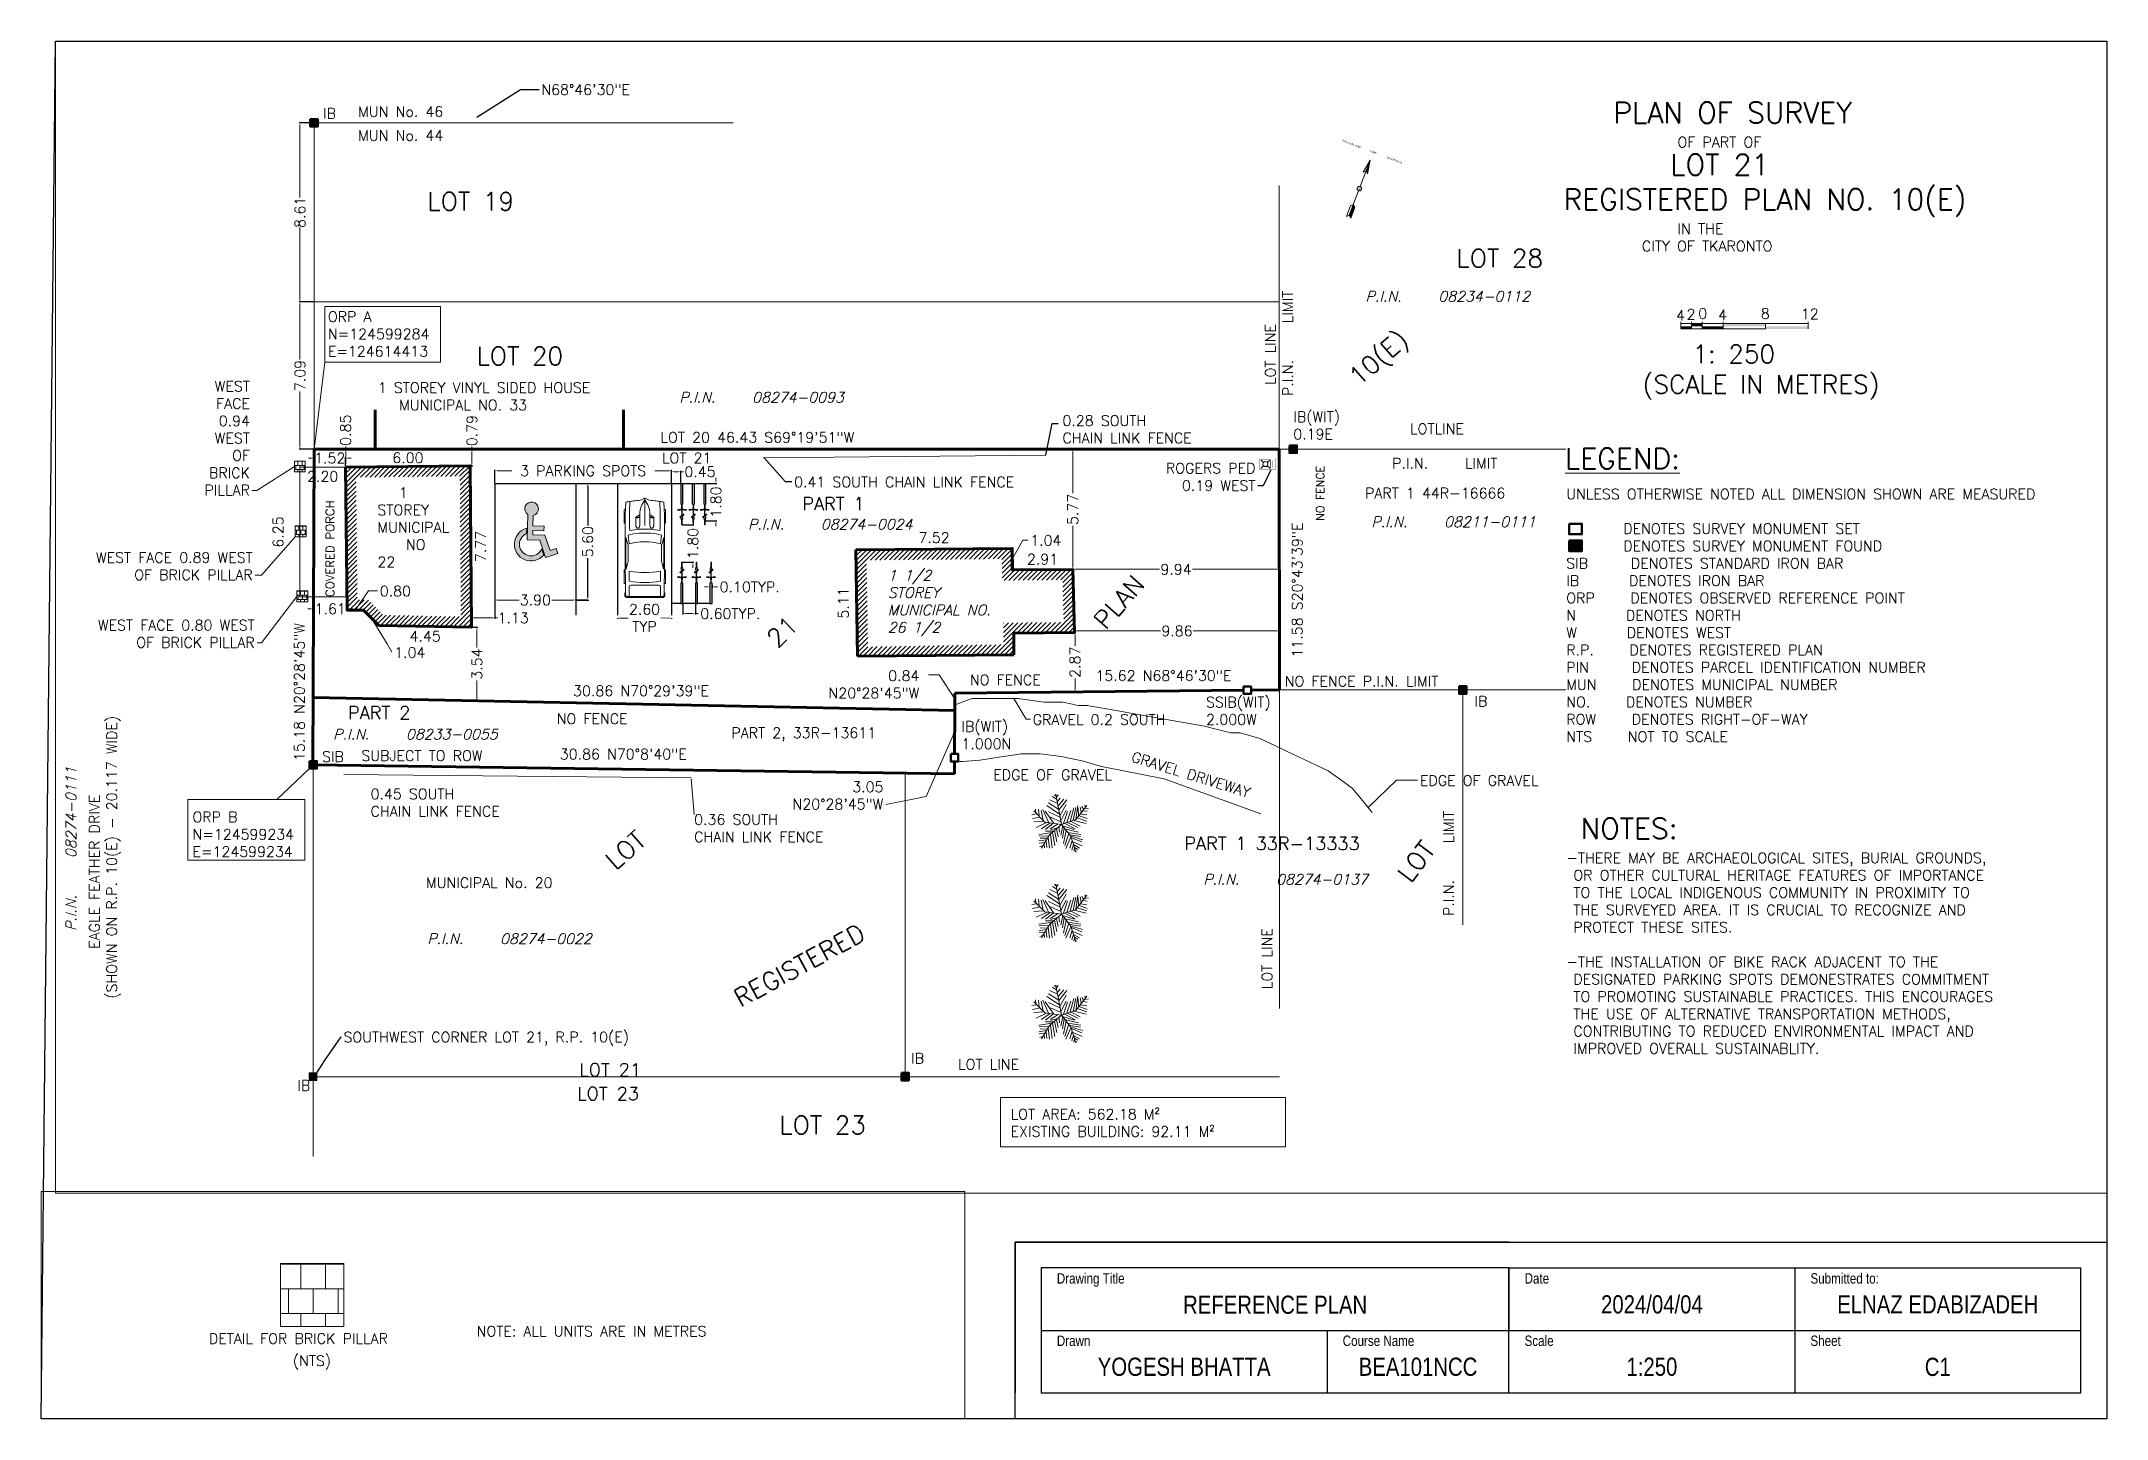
# Paper-space layout 'A3' of a CAD drawing. Header units: millimetres. Extents: x -1 to 396, y 2 to 267.
# The model-space entities are those that its viewports show. They can reach past a viewport. Long polylines and large blocks are cut down to what shows.
import ezdxf
from ezdxf.enums import TextEntityAlignment as Align

# ---------------------------------------------------------------- set-up
doc = ezdxf.new("R2010")
doc.units = ezdxf.units.MM
for name, pattern in [('ACAD_ISO09W100', [45, 24, -3, 6, -3, 6, -3]), ('DASHDOT', [25.4, 12.7, -6.35, 0, -6.35]), ('DASHED', [19.05, 12.7, -6.35])]:
    doc.linetypes.add(name, pattern=pattern)
for name, color, linetype, lineweight in [('C-ANNOTATIONS', 1, 'Continuous', 9), ('C-BRICKS', 8, 'Continuous', 9), ('C-BUILDING-EX', 9, 'Continuous', 70), ('C-EDGE OFGRAVEL', 6, 'Continuous', 0), ('C-EQUIPMENT', 6, 'Continuous', 9), ('C-FENCE', 2, 'FENCELINE1', 9), ('C-HATCH', 9, 'Continuous', 0), ('C-LOTLINE', 4, 'DASHDOT', 0), ('C-PARKING', 1, 'Continuous', 25), ('C-PORCH', 34, 'DASHED', 9), ('C-PROPERTY LINE', 4, 'ACAD_ISO09W100', 70), ('C-SURVEY MON', 135, 'Continuous', 50), ('C-TREES', 3, 'Continuous', 0), ('G-ANNOTATIONS', 1, 'Continuous', 9), ('G-BORDER', 4, 'Continuous', 25)]:
    doc.layers.add(name, color=color, linetype=linetype, lineweight=lineweight)
doc.layers.add('PROPOSED_ROGERS', color=10, linetype='Continuous')
doc.styles.add('Drawing Text (2)', font='romans.shx', dxfattribs={"height": 2})
doc.styles.add('Drawing Text (2)_i', font='romans.shx', dxfattribs={"oblique": 15, "height": 2})
doc.styles.add('Drawing Text(2.5)', font='romans.shx', dxfattribs={"height": 2.5})
doc.styles.add('Drawing Text(3.5)', font='romans.shx', dxfattribs={"height": 3.5})
doc.styles.add('Tahoma', font='tahoma.ttf')
doc.styles.add('Title Block (1)', font='arial.ttf', dxfattribs={"width": 0.8, "height": 2})
doc.styles.add('Title Block (2)', font='arial.ttf', dxfattribs={"width": 0.8, "height": 3.5})
doc.linetypes.add('FENCELINE1', pattern='A,6.35,-2.54,[133,ltypeshp.shx,S=2.54,R=0,X=-2.54,Y=0],-2.54,25.4', length=36.83)
doc.dimstyles.new('DIM(2)', dxfattribs={"dimtxt": 2, "dimasz": 0.53, "dimexe": 0.18, "dimexo": 0.0625, "dimgap": 0.09, "dimtad": 0, "dimlfac": 0.001, "dimzin": 0, "dimdsep": 46, "dimtxsty": 'Drawing Text (2)', "dimcen": 0.09, "dimclrd": 256, "dimclre": 256, "dimclrt": 256, "dimadec": 0, "dimazin": 0, "dimtfac": 1, "dimtofl": 0, "dimtmove": 0, "dimatfit": 3, "dimfxl": 1, "dimtolj": 1, "dimtzin": 0, "dimlwd": -1, "dimarcsym": 0})
doc.dimstyles.new('DIM(2)_Float', dxfattribs={"dimtxt": 2, "dimasz": 0.18, "dimexe": 0.18, "dimexo": 0.0625, "dimgap": 0.09, "dimtad": 0, "dimlfac": 0.001, "dimzin": 0, "dimdsep": 46, "dimtxsty": 'Drawing Text (2)', "dimblk": 'NONE', "dimcen": 0.09, "dimse1": 1, "dimse2": 1, "dimsd1": 1, "dimsd2": 1, "dimclrd": 256, "dimclre": 256, "dimadec": 0, "dimazin": 0, "dimtfac": 1, "dimtofl": 0, "dimtmove": 0, "dimatfit": 3, "dimldrblk": 'NONE', "dimfxl": 1, "dimtolj": 1, "dimtzin": 0, "dimlwd": -1, "dimarcsym": 0})
pattern_1 = [(65.66917, (197187941.37, 285186934.1), (-144.6501, 65.40576), [])]

psp = doc.layouts.new('A3')

msp = doc.modelspace()

# ---------------------------------------------------------------- texts
at = {"layer": 'C-ANNOTATIONS'}
for s, insert, char_height, width, attachment_point, rotation, style in [('        {\\H2x;PLAN OF SURVEY\\P}                 OF PART OF\\P        {\\H2x;    LOT 21\\P} {\\H2x;REGISTERED PLAN NO. 10(E)\\P}                 IN THE \\P            CITY OF TKARONTO', (197237964.456, 285223639.978), 500, 29121.6002, 1, 20.66916667, 'Drawing Text (2)'), ('"CITY OF TKARONTO"', (197192859.567, 285216111.024), 1000, 24208.74639, 1, 20.66916667, 'Drawing Text(3.5)'), ('12', (197252473.709, 285218500.835), 500, 676.13878, 1, 20.66916666, 'Drawing Text (2)'), ('8', (197250664.528, 285217835.987), 500, 610.07868, 1, 20.66916666, 'Drawing Text (2)'), ('LOT 28', (197235964.66, 285215337.306), 875, 9489.79962, 1, 20.66916667, 'Drawing Text(3.5)'), ('    1: 250\\P(SCALE IN METRES)', (197245963.15, 285214184.989), 875, 26767.09864, 1, 20.66916667, 'Drawing Text(3.5)'), ('2', (197247336.123, 285216540.737), 500, 245.43669, 1, 20.66916666, 'Drawing Text (2)'), ('0', (197247851.813, 285216777.558), 500, 795.68985, 1, 20.66916666, 'Drawing Text (2)'), ('4', (197248765.891, 285217045.024), 500, 380.81396, 1, 20.66916666, 'Drawing Text (2)'), ('4', (197246880.18, 285216313.773), 500, 209.80831, 1, 20.66916666, 'Drawing Text (2)'), ('\\pxi-3,l4,t4;P.I.N.^I08234-0112', (197232113.5, 285211723.303), 500, 31425.9663, 1, 20.66916667, 'Drawing Text (2)_i'), ('UNLESS OTHERWISE NOTED ALL DIMENSION SHOWN ARE MEASURED\\P\\P        DENOTES SURVEY MONUMENT SET \\P        DENOTES SURVEY MONUMENT FOUND\\PSIB      DENOTES STANDARD IRON BAR\\PIB       DENOTES IRON BAR\\PORP     DENOTES OBSERVED REFERENCE POINT\\PN       DENOTES NORTH\\PW       DENOTES WEST\\PR.P.     DENOTES REGISTERED PLAN\\PPIN      DENOTES PARCEL IDENTIFICATION NUMBER\\PMUN     DENOTES MUNICIPAL NUMBER\\PNO.     DENOTES NUMBER\\PROW     DENOTES RIGHT-OF-WAY\\PNTS     NOT TO SCALE\\P\\P\\P\\P\\P  {\\H2x;NOTES:\\P}-THERE MAY BE ARCHAEOLOGICAL SITES, BURIAL GROUNDS,\\P OR OTHER CULTURAL HERITAGE FEATURES OF IMPORTANCE\\P TO THE LOCAL INDIGENOUS COMMUNITY IN PROXIMITY TO\\P THE SURVEYED AREA. IT IS CRUCIAL TO RECOGNIZE AND \\P PROTECT THESE SITES.\\P\\P-THE INSTALLATION OF BIKE RACK ADJACENT TO THE \\P DESIGNATED PARKING SPOTS DEMONESTRATES COMMITMENT \\P TO PROMOTING SUSTAINABLE PRACTICES. THIS ENCOURAGES \\P THE USE OF ALTERNATIVE TRANSPORTATION METHODS, \\P CONTRIBUTING TO REDUCED ENVIRONMENTAL IMPACT AND \\P IMPROVED OVERALL SUSTAINABLITY.', (197244973.821, 285206412.385), 500, 70338.583, 1, 20.66916667, 'Drawing Text (2)'), ('   LOT LINE\\P\\pxi-3,l4,t4;P.I.N.^ILIMIT', (197230027.399, 285205011.398), 500, 8795.10994, 1, 110.66916667, 'Drawing Text (2)'), ('10(E)', (197233137.735, 285207888.065), 875, 14636.75105, 1, 61.89321921, 'Drawing Text(3.5)'), ('{\\LLEGEND:}', (197244229.211, 285208221.616), 1000, 9090.89229, 1, 20.66916667, 'Drawing Text (2)'), ('LOT 18', (197184156.024, 285207930.995), 875, 9489.79962, 1, 20.66916667, 'Drawing Text(3.5)'), ('LOTLINE', (197236837.051, 285206694.485), 500, 1503.48933, 1, 20.66916667, 'Drawing Text (2)'), ('IB(WIT)\\P0.19E', (197231379.407, 285205251.436), 500, 1895.4015, 1, 20.66916667, 'Drawing Text (2)'), ('\\pxi-3,l4,t4;P.I.N.^ILIMIT', (197236146.512, 285204664.185), 500, 9516.39366, 1, 20.66916667, 'Drawing Text (2)'), ('PART 1 44R-16666', (197235900.608, 285203035.044), 500, 10399.56662, 1, 20.66916667, 'Drawing Text (2)'), ('MUN No. 46', (197184108.624, 285203112.142), 500, 7987.92434, 1, 20.66916667, 'Drawing Text (2)'), ('\\pxi-3,l4,t4;P.I.N.^I08211-0111', (197236203.067, 285201674.388), 500, 9723.17206, 1, 20.66916667, 'Drawing Text (2)_i'), ('MUN No. 44', (197184514.235, 285202036.975), 500, 7987.92434, 1, 20.66916667, 'Drawing Text (2)'), ('NO FENCE', (197234259.495, 285200730.843), 387.2364, 12219.75611, 1, 110.66916667, 'Drawing Text (2)'), ('LOT 19', (197188685.542, 285200426.787), 875, 9489.79962, 1, 20.66916667, 'Drawing Text(3.5)'), ('11.58 S20%%D43\'39"E', (197235496.996, 285194165.18), 500, 15689.76816, 1, 110.66916667, 'Drawing Text (2)'), ('\\pxi-3,l4,t4;P.I.N.^I08274-0093', (197202945.342, 285195529.698), 500, 9506.80154, 1, 20.66916667, 'Drawing Text (2)_i'), ('LOT 20 46.43 S69%%D19\'51"W', (197203245.873, 285193582.061), 500, 29764.04603, 1, 20.66916667, 'Drawing Text (2)'), ('LOT 20', (197193520.917, 285194298.69), 875, 9489.79962, 1, 20.66916667, 'Drawing Text(3.5)'), ('PLAN', (197225849.374, 285192507.496), 875, 6589.83206, 1, 69.4996762, 'Drawing Text(3.5)'), ('ORP A\\PN=124599284 \\PE=124614413', (197186228.27, 285193369.01), 500, 5226.66834, 1, 20.66916667, 'Drawing Text (2)'), ('1 STOREY VINYL SIDED HOUSE\\P   MUNICIPAL NO. 33', (197189680.183, 285191019.602), 500, 11739.43703, 1, 20.66916666, 'Drawing Text (2)'), ('\\pxi-3,l4,t4;P.I.N.^I08274-0024', (197208192.423, 285190980.983), 500, 9448.40422, 1, 20.66916667, 'Drawing Text (2)_i'), ('PART 1', (197210732.795, 285193064.353), 625, 3080.30752, 1, 20.66916667, 'Drawing Text (2)'), ('LOT 21', (197203661.868, 285192680.924), 500, 2553.6226, 1, 20.66916667, 'Drawing Text (2)'), ('\\A1;1 1/2\\PSTOREY\\PMUNICIPAL NO.\\P26 1/2', (197215816.158, 285191231.08), 500, 5709.16895, 1, 20.66916667, 'Drawing Text (2)_i'), ('15.62 N68%%D46\'30"E', (197226868.532, 285190246.198), 500, 8851.13375, 1, 20.66916667, 'Drawing Text (2)'), ('SSIB(WIT)\\P2.000W', (197232294.907, 285190927.965), 500, 2418.23214, 1, 20.66916667, 'Drawing Text (2)'), ('\\pxi-3,l4,t4;P.I.N.^ILIMIT', (197246875.177, 285184629.961), 500, 12065.65331, 1, 110.66916667, 'Drawing Text (2)'), ('\\A1;WEST FACE 0.94 WEST\\POF BRICK PILLAR', (197185842.368, 285183768.768), 500, 2, 9, 20.66916667, 'Drawing Text (2)'), ('NO FENCE', (197221288.84, 285187923.315), 500, 6219.96106, 1, 20.66916667, 'Drawing Text (2)'), ('LOT', (197243830.998, 285186238.213), 875, 7970.13447, 1, 73.40223497, 'Drawing Text(3.5)'), ('21', (197211395.891, 285186188.269), 875, 3116.81154, 1, 64.47202825, 'Drawing Text(3.5)'), ('GRAVEL DRIVEWAY', (197229958.074, 285187253.859), 500, 9682.12307, 1, 3.39116892, 'Drawing Text (2)'), ('PART 1 33R-13333', (197233692.679, 285184258.807), 625, 19190.98796, 1, 20.66916667, 'Drawing Text(2.5)'), ('   1\\PSTOREY MUNICIPAL     NO 22', (197191445.524, 285186288.679), 500, 3666.76149, 1, 20.66916667, 'Drawing Text (2)'), ('IB(WIT)\\P1.000N', (197221698.621, 285185680.9), 500, 1879.42318, 1, 20.66916667, 'Drawing Text (2)'), ('EDGE OF GRAVEL', (197223955.861, 285184046.9), 500, 8577.68707, 1, 20.66916667, 'Drawing Text (2)'), ('COVERED PORCH', (197190978.18, 285180484.744), 410.37759, 9942.49786, 1, 110.66916667, 'Drawing Text(2.5)'), ('\\pxi-3,l4,t4;P.I.N.^I08274-0137', (197234713.546, 285182732.147), 500, 14362.01918, 1, 20.66916667, 'Drawing Text (2)_i'), ('PART 2, 33R-13611', (197211450.248, 285181488.925), 500, 9927.74276, 1, 20.66916667, 'Drawing Text (2)'), ('30.86 N70%%D29\'39"E', (197203616.524, 285180692.389), 500, 7177.13993, 1, 20.66916667, 'Drawing Text (2)'), ('LOT LINE', (197239771.622, 285178725.431), 500, 10960.73999, 1, 110.66916667, 'Drawing Text (2)'), ('NO FENCE', (197203353.684, 285179156.425), 500, 5354.88257, 1, 20.66916667, 'Drawing Text (2)'), ('30.86 N70%%D8\'40"E', (197204094.726, 285177615.874), 500, 11229.82284, 1, 20.66916667, 'Drawing Text (2)'), ('15.18 N20%%D28\'45"W', (197192345.598, 285172560.06), 500, 15143.12663, 1, 110.66916667, 'Drawing Text (2)'), ('\\pxi-3,l4,t4;P.I.N.^I08233-0055', (197193086.767, 285174489.589), 500, 9120.55992, 1, 20.66916667, 'Drawing Text (2)_i'), ('PART 2', (197193835.507, 285175940.235), 625, 5401.65004, 1, 20.66916667, 'Drawing Text(2.5)'), ('SUBJECT TO ROW', (197195187.024, 285174179.911), 500, 13103.76473, 1, 20.66916667, 'Drawing Text (2)'), ('LOT', (197207894.827, 285173488.167), 875, 8148.23782, 1, 61.50119451, 'Drawing Text(3.5)'), ('REGISTERED', (197215949.621, 285169603.519), 875, 13745.11986, 1, 49.20075071, 'Drawing Text(3.5)'), ('       EAGLE FEATHER DRIVE\\P(SHOWN ON R.P. 10(E) - 20.117 WIDE)', (197187153.582, 285158384.613), 500, 18723.27031, 1, 110.66916667, 'Drawing Text (2)'), ('MUNICIPAL No. 20', (197200254.867, 285169556.576), 500, 12076.57663, 1, 20.66916667, 'Drawing Text (2)'), ('LOT LINE', (197227283.786, 285170419.67), 500, 7392.73684, 1, 20.66916667, 'Drawing Text (2)'), ('LOT AREA: 562.18 M²\\PEXISTING BUILDING: 92.11 M²', (197230496.118, 285169066.941), 500, 18378.41855, 1, 20.66916667, 'Drawing Text (2)'), ('IB', (197225067.557, 285169895.939), 500, 1771.00782, 1, 20.66916667, 'Drawing Text (2)'), ('ORP B\\PN=124599234\\PE=124599234', (197188628.509, 285168553.062), 500, 2647.61007, 1, 20.66916667, 'Drawing Text (2)'), ('\\pxi-3,l4,t4;P.I.N.^I08274-0022', (197200793.267, 285166883.941), 500, 12697.21411, 1, 20.66916667, 'Drawing Text (2)_i'), ('\\pxi-3,l4,t4;P.I.N.^I08274-0111', (197185127.088, 285160568.525), 500, 15770.25166, 1, 110.66916667, 'Drawing Text (2)_i'), ('LOT 23', (197220209.699, 285164827.831), 875, 9489.79962, 1, 20.66916667, 'Drawing Text(3.5)'), ('NOTE: ALL UNITS ARE IN METRES', (197195512.063, 285138414.252), 500, 14187.60934, 1, 20.66916666, 'Drawing Text (2)'), ('DETAIL FOR BRICK PILLAR', (197183587.086, 285133539.095), 500, 17446.25604, 1, 20.66916666, 'Drawing Text (2)'), ('(NTS)', (197187738.767, 285133964.034), 500, 3969.02351, 1, 20.66916666, 'Drawing Text (2)')]:
    msp.add_mtext(s, dxfattribs=dict(at, insert=insert, char_height=char_height, width=width, attachment_point=attachment_point, rotation=rotation, style=style))
at = {"layer": 'C-ANNOTATIONS', "char_height": 500, "rotation": 20.66916667, "style": 'Drawing Text (2)'}
for s, insert, attachment_point in [('\\A1;1.04', (197221637.746, 285195224.368), 1), ('\\A1;EDGE OF GRAVEL', (197243254.749, 285191030.721), 1), ('\\A1;GRAVEL 0.2 SOUTH', (197224789.637, 285187200.218), 1), ('\\A1;0.84\\PN20%%D28\'45"W', (197219416.797, 285186002.376), 9), ('\\A1;0.80', (197193223.076, 285181902.352), 1), ('\\A1;WEST FACE 0.89 WEST\\POF BRICK PILLAR', (197187405.692, 285180003.544), 9), ('\\A1;3.05\\PN20%%D28\'45"W', (197219683.63, 285180393.265), 9), ('\\A1;1.04', (197194914.556, 285179378.108), 1), ('\\A1;WEST FACE 0.80 WEST\\POF BRICK PILLAR', (197188643.937, 285176994.381), 9), ('\\A1;0.36 SOUTH\\PCHAIN LINK FENCE', (197211251.259, 285176953.8), 1), ('\\A1;0.45 SOUTH\\PCHAIN LINK FENCE', (197196254.803, 285172610.301), 1)]:
    msp.add_mtext(s, dxfattribs=dict(at, insert=insert, attachment_point=attachment_point))
at = {"layer": 'C-PARKING', "char_height": 500, "rotation": 20.66916667, "style": 'Drawing Text (2)'}
for s, insert, attachment_point in [('\\A1;N68%%D46\'30"E', (197191979.285, 285207209.238), 1), ('IB', (197182560.551, 285202434.218), 1), ('\\A1;0.28 SOUTH\\PCHAIN LINK FENCE', (197221055.188, 285201160.352), 1), ('\\A1;ROGERS PED\\P0.19 WEST', (197231018.474, 285201048.895), 9), ('\\A1;0.41 SOUTH CHAIN LINK FENCE', (197210017.109, 285193845.185), 1), ('NO FENCE P.I.N. LIMIT', (197235481.084, 285193208.284), 1), ('\\A1;SOUTHWEST CORNER LOT 21, R.P. 10(E)', (197199159.795, 285161211.868), 1)]:
    msp.add_mtext(s, dxfattribs=dict(at, insert=insert, attachment_point=attachment_point))
at = {"layer": 'C-PARKING', "attachment_point": 1, "rotation": 20.66916667}
for s, insert, char_height, width, style in [('IB', (197244360.48, 285195529.526), 500, 1403.48381, 'Drawing Text (2)'), ('SIB', (197193435.228, 285173465.29), 500, 1535.44636, 'Drawing Text (2)'), ('LOT 21', (197210304.317, 285163797.238), 625, 6080.73926, 'Drawing Text(2.5)'), ('LOT 23', (197210615.182, 285162693.855), 625, 4027.54163, 'Drawing Text(2.5)'), ('IB', (197197908.853, 285158249.178), 500, 27778.75849, 'Drawing Text (2)')]:
    msp.add_mtext(s, dxfattribs=dict(at, insert=insert, char_height=char_height, width=width, style=style))

# ---------------------------------------------------------------- blocks, each defined once
blk = doc.blocks.new('A3 border and title block')
at = {"layer": 'G-BORDER'}
for p, q in [((293, 46), (198, 46)), ((198, 46), (198, 17)), ((293, 41), (203, 41)), ((203, 41), (203, 17)), ((293, 17), (293, 41)), ((348, 41), (348, 17)), ((403, 17), (403, 41)), ((203, 29), (206, 29)), ((258, 29), (258, 17)), ((348, 17), (403, 17))]:
    blk.add_line(p, q, dxfattribs=at)
blk.add_lwpolyline([(198, 46), (408, 46), (408, 12), (198, 12)], close=True, dxfattribs=at)
for points in [[(293, 41), (348, 41)], [(293, 41), (293, 29)], [(348, 41), (403, 41)], [(203, 29), (293, 29)], [(293, 29), (403, 29)], [(203, 17), (293, 17)], [(293, 17), (348, 17)]]:
    blk.add_lwpolyline(points, dxfattribs=at)
at = {"layer": 'G-ANNOTATIONS', "style": 'Title Block (1)', "width": 0.8}
for s, p in [('Drawing Title', (206, 39)), ('Date', (296, 39)), ('Submitted to:', (351, 39)), ('Drawn', (206, 27)), ('Course Name', (261, 27)), ('Scale', (296, 27)), ('Sheet', (351, 27))]:
    blk.add_text(s, height=2, dxfattribs=at).set_placement(p, align=Align.MIDDLE_LEFT)
at = {"layer": 'G-ANNOTATIONS', "style": 'Title Block (2)', "width": 0.8}
for tag, p in [('SUBMITTED_TO', (375.5, 34)), ('DRAWINGTITLE', (248, 33.93)), ('DATE', (320.5, 34)), ('YOURNAME', (230.5, 22)), ('COURSE_NO', (275.5, 22)), ('SCALE', (320.5, 22)), ('SHEET', (375.5, 21.98))]:
    blk.add_attdef(tag, text='', height=3.5, dxfattribs=at).set_placement(p, align=Align.MIDDLE_CENTER)
blk = doc.blocks.new('_NA-Wind')
at = {"linetype": 'Continuous'}
for points in [[(0, 0.98), (-0.12, 0.87), (0, 1.57), (0, 0.12)], [(0, -0.12), (0, -1.46), (0.12, -1.57), (0.12, -0.98), (0, -0.87)]]:
    blk.add_lwpolyline(points, dxfattribs=at)
blk.add_circle((0, 0), 0.118, dxfattribs=at)
blk = doc.blocks.new('_NA-Plant')
at = {"linetype": 'Continuous'}
for points in [[(0, 0.98), (-0.12, 0.87), (0, 1.57), (0.12, 0.87), (0, 0.98)], [(0, 0.12), (0, 1.57)], [(0, -0.87), (-0.12, -0.98), (-0.12, -1.57), (0, -1.46), (0.12, -1.57), (0.12, -0.98), (0, -0.87)], [(0, -1.46), (0, -0.12)]]:
    blk.add_lwpolyline(points, dxfattribs=at)
blk.add_circle((0, 0), 0.118, dxfattribs=at)
blk = doc.blocks.new('_NA-Geometrical')
at = {"linetype": 'Continuous'}
for points in [[(0, 0.98), (0.12, 0.87), (0, 1.57)], [(0, -0.87), (0, -1.46), (0.12, -1.57), (0.12, -0.98)]]:
    blk.add_hatch(color=256, dxfattribs=at).paths.add_polyline_path(points)
for points in [[(0, 0.98), (-0.12, 0.87), (0, 1.57), (0.12, 0.87), (0, 0.98)], [(0, 0.12), (0, 1.57)], [(0, -0.87), (0.12, -0.98), (0.12, -1.57), (0, -1.46), (-0.12, -1.57), (-0.12, -0.98), (0, -0.87)], [(0, -1.46), (0, -0.12)]]:
    blk.add_lwpolyline(points, dxfattribs=at)
blk.add_circle((0, 0), 0.118, dxfattribs=at)
blk = doc.blocks.new('*U14')
for name in ['_NA-Wind', '_NA-Plant', '_NA-Geometrical']:
    blk.add_blockref(name, (0, 0))
at = {"linetype": 'Continuous', "style": 'Tahoma', "flags": 8}
for tag, p in [('Wind Arrow', (-1.18, 1.97)), ('Plant Arrow', (0, 1.97)), ('Geo Arrow', (1.18, 1.97))]:
    blk.add_attdef(tag, text='', height=0.0938, dxfattribs=at).set_placement(p, align=Align.CENTER)
blk.add_attdef('Direction', text='', height=0.138, dxfattribs=at).set_placement((0, 0), align=Align.MIDDLE_CENTER)
blk = doc.blocks.new('*U16')
for p, q in [((3.3, 6.1), (0.1, 0.4)), ((21.1, 37.4), (21.1, 36.8)), ((46.6, 38.9), (22.4, 38.9)), ((29.8, 9.5), (51.7, 9.5)), ((32.1, 9.5), (32.1, 11.2)), ((32.3, 11.6), (36.1, 17.2)), ((36.1, 17.2), (50.9, 17.2)), ((47.8, 37.4), (47.8, 37.4)), ((58.9, -10.8), (58.9, 10.8)), ((66.6, -10.5), (66.6, 10.5)), ((70, 31.5), (86.4, 29.4)), ((88, 31.9), (74.8, 35.9)), ((82.7, 8.5), (82.7, -8.5)), ((134.3, 35.6), (119.3, 31.8)), ((135.5, 37.1), (135.5, 37.4)), ((136.7, 38.9), (160.9, 38.9)), ((138.4, 29.4), (157.2, 29.4)), ((162.1, 37.4), (162.1, 36.8)), ((164.5, 26.4), (164.5, -26.4)), ((186.5, 29.4), (167, 29.4)), ((186.5, -33.5), (186.5, 33.5)), ((186.5, -10.5), (186.5, 10.5)), ((188.4, -32.8), (188.4, 32.8)), ((0, 0), (51.7, 0)), ((0.1, -0.4), (3.3, -6.1)), ((21.1, -37.4), (21.1, -36.8)), ((46.6, -38.9), (22.4, -38.9)), ((29.8, -9.5), (51.7, -9.5)), ((32.1, -9.5), (32.1, -11.2)), ((32.3, -11.6), (36.1, -17.2)), ((36.1, -17.2), (50.9, -17.2)), ((47.8, -37.4), (47.8, -37.4)), ((86.4, -29.4), (70, -31.5)), ((88, -31.9), (74.8, -35.9)), ((134.3, -35.6), (119.3, -31.8)), ((135.5, -37.1), (135.5, -37.4)), ((136.7, -38.9), (160.9, -38.9)), ((157.2, -29.4), (138.4, -29.4)), ((162.1, -37.4), (162.1, -36.8)), ((167, -29.4), (186.5, -29.4))]:
    blk.add_line(p, q)
for centre, major_axis, ratio, start_param, end_param in [((0.6, 0), (0, -0.74), 0.842304, 4.131459, 5.293319), ((-204.5, 52.4), (0, -251), 0.842304, 1.385369, 1.434372), ((29.8, -46.7), (0, 56.2), 0.842304, 0, 0.590319), ((259.2, -27.5), (0, -305.3), 0.842304, 4.528606, 4.561838), ((266, -27.5), (0, 313.3), 0.842304, 1.367076, 1.39176), ((37.5, -594), (0, -623.3), 0.842304, 3.096046, 3.200911), ((41.2, -490.9), (0, 528.2), 0.842304, 0.00281, 0.075598), ((22.4, 37.4), (0, -1.48), 0.842304, 3.141593, 4.712389), ((32.7, 11.2), (0, 0.74), 0.842304, 0.879714, 1.570796), ((13, 17), (0, 27.4), 0.842304, 4.435146, 4.718221), ((14.2, 17), (0, 27.4), 0.842304, 4.435146, 4.718221), ((64.5, -10555.6), (0, 10593), 0.842304, -0.013397, 0.002797), ((46.6, 37.4), (0, 1.48), 0.842304, -1.570796, 0), ((50.8, 13.3), (6.34, -0.36), 0.603834, -1.395552, 1.581315), ((134.4, 5.4), (0, -89.8), 0.842304, 4.449482, 4.652344), ((135.3, 5.4), (0, 81.8), 0.842304, 1.245306, 1.50788), ((64.5, -10555.6), (0, -10591.5), 0.842304, 3.133765, 3.140441), ((149.6, 2.8), (0, -79.6), 0.842304, 4.372215, 4.640744), ((95.8, -3666.4), (0, -3698.2), 0.842304, 3.134049, 3.144098), ((136.7, 37.4), (0, -1.48), 0.842304, 3.141593, 4.712389), ((17.1, 0), (0, 147), 0.842304, 4.511394, 4.913384), ((35.9, 0), (0, 147), 0.842304, 4.511394, 4.913384), ((160.9, 37.4), (0, 1.48), 0.842304, -1.570796, 0), ((167, 26.4), (0, 2.96), 0.842304, 0, 1.570796), ((180.6, 35.8), (0, 2.22), 0.842304, -0.013017, 1.249894), ((64.5, -10556.4), (0, 10595.3), 0.842304, -0.013397, -0.013017), ((184, 32.8), (0, -5.25), 0.842304, 1.570796, 3.128196), ((184, 33.5), (0, -2.96), 0.842304, 1.570796, 3.128196), ((-204.5, -52.4), (0, 251), 0.842304, -1.434372, -1.385369), ((29.8, 46.7), (0, 56.2), 0.842304, 2.551274, 3.141593), ((259.2, 27.5), (0, 305.3), 0.842304, 1.721348, 1.754579), ((266, 27.5), (0, 313.3), 0.842304, 1.749832, 1.774517), ((37.5, 594), (0, -623.3), 0.842304, -0.059319, 0.045547), ((41.2, 490.9), (0, -528.2), 0.842304, -0.075598, -0.00281), ((22.4, -37.4), (0, 1.48), 0.842304, 1.570796, 3.141593), ((32.7, -11.2), (0, -0.74), 0.842304, 4.712389, 5.403472), ((13, -17), (0, -27.4), 0.842304, 1.564964, 1.848039), ((14.2, -17), (0, -27.4), 0.842304, 1.564964, 1.848039), ((64.5, 10555.6), (0, 10593), 0.842304, 3.138796, 3.15499), ((46.6, -37.4), (0, -1.48), 0.842304, 0, 1.570796), ((134.4, -5.4), (0, -89.8), 0.842304, -1.510751, -1.307889), ((135.3, -5.4), (0, -81.8), 0.842304, -1.50788, -1.245306), ((64.5, 10555.6), (0, -10591.5), 0.842304, 0.001152, 0.007828), ((149.6, -2.8), (0, -79.6), 0.842304, -1.499151, -1.230623), ((95.8, 3666.4), (0, -3698.2), 0.842304, -0.002505, 0.007544), ((136.7, -37.4), (0, -1.48), 0.842304, -1.570796, 0), ((160.9, -37.4), (0, 1.48), 0.842304, 3.141593, 4.712389), ((167, -26.4), (0, -2.96), 0.842304, 4.712389, 6.283185), ((180.6, -35.8), (0, -2.22), 0.842304, -1.249894, 0.013017), ((64.5, 10556.4), (0, 10595.3), 0.842304, 3.15461, 3.15499), ((184, -32.8), (0, -5.25), 0.842304, 0.013397, 1.570796), ((184, -33.5), (0, 2.96), 0.842304, 3.15499, 4.712389)]:
    blk.add_ellipse(centre, major_axis=major_axis, ratio=ratio, start_param=start_param, end_param=end_param)
at = {"extrusion": (0, 0, -1)}
blk.add_ellipse((50.8, -13.3), major_axis=(6.34, 0.36), ratio=0.603834, start_param=-1.395552, end_param=1.581315, dxfattribs=at)
blk = doc.blocks.new('*U18')
for p, q in [((-5.114, 28.097), (-24.676, 40.636)), ((-7.288, 39.707), (-21.778, 46.673)), ((-8.737, 47.138), (-17.069, 52.711)), ((-10.186, 53.64), (-13.084, 55.962)), ((0, 0), (-10.5, 57)), ((-9.099, 51.782), (-6.563, 55.962)), ((-7.65, 43.423), (-2.578, 49.46)), ((-5.839, 35.992), (4.667, 48.067)), ((-5.114, 27.632), (10.463, 46.673)), ((-47.498, 19.737), (-55.83, 18.344)), ((-40.615, 13.7), (-55.105, 10.913)), ((-31.5, 4.5), (-52.5, 25.5)), ((-33.37, 6.269), (-52.207, 5.34)), ((-48.585, 21.131), (-49.309, 29.026)), ((-28.299, 3.483), (-47.86, -5.805)), ((-43.513, 28.561), (-42.427, 15.558)), ((-38.442, 26.239), (-34.819, 7.663)), ((-21.416, 3.018), (-38.079, -8.128)), ((-35.544, 28.097), (-24.314, 3.947)), ((0, 0), (-31.5, 4.5)), ((-14.533, 2.09), (-30.834, 25.31)), ((-15.982, 2.09), (-30.11, -9.521)), ((-3.665, 19.273), (-27.574, 35.527)), ((-24.314, 23.917), (-2.941, 13.7)), ((0, 0), (-22.5, -19.5)), ((-6.563, 1.161), (-21.416, -8.128)), ((-20.691, 13.7), (-1.129, 4.876)), ((-2.941, 16.486), (8.652, 37.85)), ((-1.129, 6.734), (9.014, 26.704)), ((0, 0), (27, 9)), ((0, 0), (18, -22.5)), ((3.942, 1.625), (11.187, 24.381)), ((6.478, 1.625), (26.04, -8.592)), ((10.101, 3.483), (17.708, 26.239)), ((11.187, 3.483), (30.749, -5.805)), ((16.259, 5.805), (23.142, 31.348)), ((18.07, 5.805), (35.096, -3.483)), ((22.055, 7.198), (27.489, 32.277)), ((24.229, 7.663), (46.688, 1.625)), ((27, 9), (48, 36)), ((27.127, 9.056), (31.112, 35.992)), ((29.662, 12.307), (48.137, 6.269)), ((31.836, 30.883), (32.561, 16.486)), ((33.285, 16.486), (48.862, 10.913)), ((35.096, 32.741), (37.27, 22.524)), ((36.183, 19.737), (48.137, 17.88)), ((38.719, 34.134), (41.979, 28.561)), ((40.53, 25.775), (48.862, 24.846)), ((43.791, 29.954), (51.036, 30.883)), ((44.153, 36.456), (45.239, 32.741)), ((-17.431, -15.094), (-42.789, -18.809)), ((-28.299, -29.026), (-42.789, -31.348)), ((-24.314, -21.596), (-42.427, -22.06)), ((-30.834, -34.135), (-42.427, -35.528)), ((-26.849, -26.24), (-40.253, -25.775)), ((-22.5, -19.5), (-37.5, -45)), ((-32.646, -36.921), (-31.921, -44.352)), ((-15.257, -12.772), (-30.11, -12.772)), ((-29.023, -30.884), (-27.936, -43.887)), ((-25.038, -23.918), (-22.865, -45.281)), ((-20.691, -18.345), (-17.793, -44.352)), ((-6.563, -5.805), (-19.967, -9.985)), ((-17.069, -15.094), (-12.721, -40.172)), ((-13.446, -11.378), (-8.737, -32.741)), ((-9.461, -8.592), (-6.201, -23.453)), ((-4.752, -3.483), (-3.665, -14.629)), ((2.493, -3.019), (-1.491, -20.202)), ((1.769, -2.555), (24.229, -9.521)), ((5.029, -6.27), (2.131, -25.775)), ((9.014, -11.378), (3.58, -35.992)), ((14.085, -16.951), (6.478, -40.172)), ((7.565, -9.056), (32.198, -14.629)), ((18.07, -22.524), (8.289, -45.745)), ((12.274, -15.094), (36.907, -18.809)), ((20.244, -30.419), (15.897, -44.816)), ((16.259, -19.738), (36.183, -22.989)), ((18, -22.5), (27, -52.5)), ((18.433, -22.524), (40.53, -29.026)), ((19.157, -25.311), (38.719, -33.206)), ((22.78, -37.85), (19.519, -48.532)), ((21.331, -32.741), (39.081, -40.636)), ((22.78, -38.314), (34.372, -44.816)), ((-34.457, -39.708), (-40.978, -42.494)), ((24.591, -45.745), (23.142, -50.854)), ((24.591, -43.423), (30.749, -47.603)), ((26.764, -49.925), (28.213, -50.854))]:
    blk.add_line(p, q)
blk = doc.blocks.new('*D22')
at = {"layer": 'C-ANNOTATIONS', "lineweight": -2, "transparency": 16777216}
for p, q in [((197182385, 285201618), (197181727, 285201370)), ((197185424, 285193562), (197184766, 285193314))]:
    blk.add_line(p, q, dxfattribs=at)
at = {"layer": 'C-ANNOTATIONS', "transparency": 16777216}
for p, q in [((197181816, 285201262), (197183037, 285198025)), ((197184761, 285193454), (197183540, 285196691))]:
    blk.add_line(p, q, dxfattribs=at)
for points in [[(197181795, 285201254), (197181837, 285201269), (197181769, 285201386)], [(197184741, 285193446), (197184782, 285193462), (197184808, 285193330)]]:
    blk.add_solid(points, dxfattribs=at)
at = {"layer": 'C-ANNOTATIONS', "transparency": 16777216, "insert": (197183289, 285197358), "char_height": 500, "attachment_point": 5, "rotation": 110.66917, "style": 'Drawing Text (2)'}
blk.add_mtext('\\A1;8.61', dxfattribs=at)
blk = doc.blocks.new('*D23')
at = {"layer": 'C-ANNOTATIONS', "lineweight": -2, "transparency": 16777216}
for p, q in [((197185424, 285193562), (197184766, 285193314)), ((197187927, 285186929), (197187269, 285186680))]:
    blk.add_line(p, q, dxfattribs=at)
at = {"layer": 'C-ANNOTATIONS', "transparency": 16777216}
for p, q in [((197184855, 285193206), (197185787, 285190736)), ((197187264, 285186820), (197186332, 285189290))]:
    blk.add_line(p, q, dxfattribs=at)
for points in [[(197184834, 285193198), (197184876, 285193214), (197184808, 285193330)], [(197187243, 285186812), (197187285, 285186828), (197187311, 285186696)]]:
    blk.add_solid(points, dxfattribs=at)
at = {"layer": 'C-ANNOTATIONS', "transparency": 16777216, "insert": (197186060, 285190013), "char_height": 500, "attachment_point": 5, "rotation": 110.66917, "style": 'Drawing Text (2)'}
blk.add_mtext('\\A1;7.09', dxfattribs=at)
blk = doc.blocks.new('*D24')
at = {"layer": 'C-ANNOTATIONS', "transparency": 16777216}
for p, q in [((197189369, 285187469), (197189322, 285187593)), ((197189623, 285186794), (197189415, 285187345))]:
    blk.add_line(p, q, dxfattribs=at)
at = {"layer": 'C-ANNOTATIONS', "lineweight": -2, "transparency": 16777216}
for p, q in [((197189377, 285187472), (197189411, 285187485)), ((197189678, 285186674), (197189712, 285186686))]:
    blk.add_line(p, q, dxfattribs=at)
at = {"layer": 'C-ANNOTATIONS', "transparency": 16777216}
for points in [[(197189395, 285187337), (197189436, 285187353), (197189369, 285187469)], [(197189603, 285186787), (197189644, 285186802), (197189670, 285186670)]]:
    blk.add_solid(points, dxfattribs=at)
at = {"layer": 'C-ANNOTATIONS', "transparency": 16777216, "insert": (197189045, 285188327), "char_height": 500, "attachment_point": 5, "rotation": 110.66917, "style": 'Drawing Text (2)'}
blk.add_mtext('\\A1;0.85', dxfattribs=at)
blk = doc.blocks.new('*D25')
at = {"layer": 'C-ANNOTATIONS', "color": 0, "transparency": 16777216, "insert": (197187732, 285182599), "char_height": 500, "attachment_point": 5, "rotation": 110.66917, "style": 'Drawing Text (2)'}
blk.add_mtext('\\A1;6.25', dxfattribs=at)
blk = doc.blocks.new('_None')
blk = doc.blocks.new('*D26')
at = {"layer": 'C-ANNOTATIONS', "lineweight": -2, "transparency": 16777216}
for p, q in [((197189642, 285186725), (197189496, 285187111)), ((197188218, 285186193), (197188074, 285186574))]:
    blk.add_line(p, q, dxfattribs=at)
at = {"layer": 'C-ANNOTATIONS', "transparency": 16777216}
for p, q in [((197189636, 285187115), (197189760, 285187162)), ((197187966, 285186485), (197187842, 285186439))]:
    blk.add_line(p, q, dxfattribs=at)
for points in [[(197189628, 285187136), (197189644, 285187095), (197189512, 285187069)], [(197187958, 285186506), (197187974, 285186465), (197188090, 285186532)]]:
    blk.add_solid(points, dxfattribs=at)
at = {"layer": 'C-ANNOTATIONS', "transparency": 16777216, "insert": (197188801, 285186800), "char_height": 500, "attachment_point": 5, "rotation": 20.66917, "style": 'Drawing Text (2)'}
blk.add_mtext('\\A1;1.52', dxfattribs=at)
blk = doc.blocks.new('*D27')
at = {"layer": 'C-ANNOTATIONS', "color": 0, "transparency": 16777216, "insert": (197188794, 285185856), "char_height": 500, "attachment_point": 5, "rotation": 20.66917, "style": 'Drawing Text (2)'}
blk.add_mtext('\\A1;2.20', dxfattribs=at)
blk = doc.blocks.new('*D28')
at = {"layer": 'C-ANNOTATIONS', "color": 0, "transparency": 16777216, "insert": (197192314.005552, 285188142.273841), "char_height": 500, "attachment_point": 5, "rotation": 20.6691666667, "style": 'Drawing Text (2)'}
blk.add_mtext('\\A1;6.00', dxfattribs=at)
blk = doc.blocks.new('*D29')
at = {"layer": 'C-ANNOTATIONS', "lineweight": -2, "transparency": 16777216}
for p, q in [((197192154, 285180266), (197192122, 285180353)), ((197190642, 285179702), (197190612, 285179783))]:
    blk.add_line(p, q, dxfattribs=at)
at = {"layer": 'C-ANNOTATIONS', "transparency": 16777216}
for p, q in [((197192261, 285180357), (197192385, 285180404)), ((197190504, 285179694), (197190380, 285179647))]:
    blk.add_line(p, q, dxfattribs=at)
for points in [[(197192254, 285180378), (197192269, 285180337), (197192137, 285180310)], [(197190496, 285179715), (197190511, 285179673), (197190628, 285179741)]]:
    blk.add_solid(points, dxfattribs=at)
at = {"layer": 'C-ANNOTATIONS', "transparency": 16777216, "insert": (197191383, 285180026), "char_height": 500, "attachment_point": 5, "rotation": 20.66917, "style": 'Drawing Text (2)'}
blk.add_mtext('\\A1;1.61', dxfattribs=at)
blk = doc.blocks.new('*D30')
at = {"layer": 'C-ANNOTATIONS', "lineweight": -2, "transparency": 16777216}
for p, q in [((197204608, 285191481), (197204400, 285192032)), ((197205029, 285191640), (197204821, 285192191))]:
    blk.add_line(p, q, dxfattribs=at)
at = {"layer": 'C-ANNOTATIONS', "transparency": 16777216}
for p, q in [((197204540, 285192036), (197204713, 285192102)), ((197204837, 285192148), (197204961, 285192195))]:
    blk.add_line(p, q, dxfattribs=at)
for points in [[(197204532, 285192057), (197204547, 285192016), (197204416, 285191990)], [(197204705, 285192122), (197204721, 285192081), (197204837, 285192148)]]:
    blk.add_solid(points, dxfattribs=at)
at = {"layer": 'C-ANNOTATIONS', "transparency": 16777216, "insert": (197205695, 285192472), "char_height": 500, "attachment_point": 5, "rotation": 20.66917, "style": 'Drawing Text (2)'}
blk.add_mtext('\\A1;0.45', dxfattribs=at)
blk = doc.blocks.new('*D31')
at = {"layer": 'C-ANNOTATIONS', "lineweight": -2, "transparency": 16777216}
for p, q in [((197206172, 285192054), (197206654, 285192236)), ((197206785, 285190365), (197207288, 285190554))]:
    blk.add_line(p, q, dxfattribs=at)
at = {"layer": 'C-ANNOTATIONS', "transparency": 16777216}
for p, q in [((197206565, 285192344), (197206518, 285192468)), ((197207292, 285190415), (197207339, 285190291))]:
    blk.add_line(p, q, dxfattribs=at)
for points in [[(197206544, 285192336), (197206585, 285192352), (197206611, 285192220)], [(197207272, 285190407), (197207313, 285190422), (197207246, 285190538)]]:
    blk.add_solid(points, dxfattribs=at)
at = {"layer": 'C-ANNOTATIONS', "transparency": 16777216, "insert": (197206929, 285191379), "char_height": 500, "attachment_point": 5, "rotation": 110.66917, "style": 'Drawing Text (2)'}
blk.add_mtext('\\A1;1.80', dxfattribs=at)
blk = doc.blocks.new('*D32')
at = {"layer": 'C-ANNOTATIONS', "lineweight": -2, "transparency": 16777216}
for p, q in [((197205801, 285189786), (197206320, 285189982)), ((197206438, 285188103), (197206955, 285188297))]:
    blk.add_line(p, q, dxfattribs=at)
at = {"layer": 'C-ANNOTATIONS', "transparency": 16777216}
for p, q in [((197206231, 285190090), (197206184, 285190214)), ((197206960, 285188158), (197207007, 285188034))]:
    blk.add_line(p, q, dxfattribs=at)
for points in [[(197206210, 285190082), (197206252, 285190097), (197206278, 285189966)], [(197206939, 285188150), (197206980, 285188165), (197206913, 285188282)]]:
    blk.add_solid(points, dxfattribs=at)
at = {"layer": 'C-ANNOTATIONS', "transparency": 16777216, "insert": (197206595, 285189124), "char_height": 500, "attachment_point": 5, "rotation": 110.66917, "style": 'Drawing Text (2)'}
blk.add_mtext('\\A1;1.80', dxfattribs=at)
blk = doc.blocks.new('*D33')
at = {"layer": 'C-ANNOTATIONS', "transparency": 16777216}
for p, q in [((197207976, 285187412), (197207852, 285187365)), ((197208318, 285187541), (197208442, 285187587))]:
    blk.add_line(p, q, dxfattribs=at)
at = {"layer": 'C-ANNOTATIONS', "lineweight": -2, "transparency": 16777216}
for p, q in [((197208062, 285187560), (197208116, 285187416)), ((197208156, 285187595), (197208210, 285187452))]:
    blk.add_line(p, q, dxfattribs=at)
at = {"layer": 'C-ANNOTATIONS', "transparency": 16777216}
for points in [[(197207968, 285187432), (197207984, 285187391), (197208100, 285187459)], [(197208310, 285187561), (197208325, 285187520), (197208194, 285187494)]]:
    blk.add_solid(points, dxfattribs=at)
at = {"layer": 'C-ANNOTATIONS', "transparency": 16777216, "insert": (197209888, 285188133), "char_height": 500, "width": 1600.24, "attachment_point": 5, "rotation": 20.66917, "style": 'Drawing Text (2)'}
blk.add_mtext('\\A1;0.10TYP.', dxfattribs=at)
blk = doc.blocks.new('*D34')
at = {"layer": 'C-ANNOTATIONS', "lineweight": -2, "transparency": 16777216}
for p, q in [((197207172, 285186235), (197207353, 285185755)), ((197207734, 285186446), (197207915, 285185967))]:
    blk.add_line(p, q, dxfattribs=at)
at = {"layer": 'C-ANNOTATIONS', "transparency": 16777216}
for p, q in [((197207461, 285185844), (197207775, 285185962)), ((197207899, 285186009), (197208023, 285186056))]:
    blk.add_line(p, q, dxfattribs=at)
for points in [[(197207454, 285185865), (197207469, 285185823), (197207337, 285185797)], [(197207767, 285185983), (197207783, 285185942), (197207899, 285186009)]]:
    blk.add_solid(points, dxfattribs=at)
at = {"layer": 'C-ANNOTATIONS', "transparency": 16777216, "insert": (197209470, 285186602), "char_height": 500, "attachment_point": 5, "rotation": 20.66917, "style": 'Drawing Text (2)'}
blk.add_mtext('\\A1;0.60TYP.', dxfattribs=at)
blk = doc.blocks.new('*D35')
at = {"layer": 'C-ANNOTATIONS', "transparency": 16777216}
for p, q in [((197206775, 285185361), (197206416, 285185226)), ((197204590, 285184537), (197204948, 285184672))]:
    blk.add_line(p, q, dxfattribs=at)
at = {"layer": 'C-ANNOTATIONS', "lineweight": -2, "transparency": 16777216}
for p, q in [((197206900, 285185404), (197206914, 285185366)), ((197204467, 285184487), (197204482, 285184448))]:
    blk.add_line(p, q, dxfattribs=at)
at = {"layer": 'C-ANNOTATIONS', "transparency": 16777216}
for points in [[(197206767, 285185382), (197206782, 285185341), (197206899, 285185408)], [(197204582, 285184558), (197204598, 285184516), (197204466, 285184490)]]:
    blk.add_solid(points, dxfattribs=at)
at = {"layer": 'C-ANNOTATIONS', "transparency": 16777216, "insert": (197205682, 285184949), "char_height": 500, "width": 159.21, "attachment_point": 5, "rotation": 20.66917, "style": 'Drawing Text (2)'}
blk.add_mtext('\\A1;2.60 TYP ', dxfattribs=at)
blk = doc.blocks.new('*D36')
at = {"layer": 'C-ANNOTATIONS', "transparency": 16777216}
for p, q in [((197202165, 285184547), (197201199, 285184183)), ((197198764, 285183264), (197199731, 285183629))]:
    blk.add_line(p, q, dxfattribs=at)
at = {"layer": 'C-ANNOTATIONS', "lineweight": -2, "transparency": 16777216}
for p, q in [((197202295, 285184579), (197202305, 285184552)), ((197198646, 285183203), (197198656, 285183175))]:
    blk.add_line(p, q, dxfattribs=at)
at = {"layer": 'C-ANNOTATIONS', "transparency": 16777216}
for points in [[(197202157, 285184568), (197202173, 285184527), (197202289, 285184594)], [(197198756, 285183285), (197198772, 285183244), (197198640, 285183217)]]:
    blk.add_solid(points, dxfattribs=at)
at = {"layer": 'C-ANNOTATIONS', "transparency": 16777216, "insert": (197200465, 285183906), "char_height": 500, "attachment_point": 5, "rotation": 20.66917, "style": 'Drawing Text (2)'}
blk.add_mtext('\\A1;3.90', dxfattribs=at)
blk = doc.blocks.new('*D37')
at = {"layer": 'C-ANNOTATIONS', "transparency": 16777216}
for p, q in [((197195053, 285189605), (197195006, 285189729)), ((197195283, 285188994), (197195099, 285189481))]:
    blk.add_line(p, q, dxfattribs=at)
at = {"layer": 'C-ANNOTATIONS', "lineweight": -2, "transparency": 16777216}
for p, q in [((197195067, 285189610), (197195095, 285189620)), ((197195271, 285188848), (197195372, 285188886))]:
    blk.add_line(p, q, dxfattribs=at)
at = {"layer": 'C-ANNOTATIONS', "transparency": 16777216}
for points in [[(197195079, 285189473), (197195120, 285189488), (197195053, 285189605)], [(197195262, 285188986), (197195304, 285189002), (197195330, 285188870)]]:
    blk.add_solid(points, dxfattribs=at)
at = {"layer": 'C-ANNOTATIONS', "transparency": 16777216, "insert": (197194733, 285190451), "char_height": 500, "attachment_point": 5, "rotation": 110.66917, "style": 'Drawing Text (2)'}
blk.add_mtext('\\A1;0.79', dxfattribs=at)
blk = doc.blocks.new('*D38')
at = {"layer": 'C-ANNOTATIONS', "lineweight": -2, "transparency": 16777216}
for p, q in [((197198065, 285181597), (197198341, 285181701)), ((197199480, 285178351), (197199589, 285178392))]:
    blk.add_line(p, q, dxfattribs=at)
at = {"layer": 'C-ANNOTATIONS', "transparency": 16777216}
for p, q in [((197198345, 285181561), (197198642, 285180776)), ((197199500, 285178501), (197199204, 285179286))]:
    blk.add_line(p, q, dxfattribs=at)
for points in [[(197198325, 285181553), (197198366, 285181569), (197198299, 285181685)], [(197199479, 285178493), (197199521, 285178508), (197199547, 285178377)]]:
    blk.add_solid(points, dxfattribs=at)
at = {"layer": 'C-ANNOTATIONS', "transparency": 16777216, "insert": (197198923, 285180031), "char_height": 500, "attachment_point": 5, "rotation": 110.66917, "style": 'Drawing Text (2)'}
blk.add_mtext('\\A1;3.54', dxfattribs=at)
blk = doc.blocks.new('*D39')
at = {"layer": 'C-ANNOTATIONS', "lineweight": -2, "transparency": 16777216}
for p, q in [((197222108, 285199809), (197222139, 285199820)), ((197224143, 285194414), (197224174, 285194425))]:
    blk.add_line(p, q, dxfattribs=at)
at = {"layer": 'C-ANNOTATIONS', "transparency": 16777216}
for p, q in [((197222144, 285199681), (197222838, 285197841)), ((197224086, 285194533), (197223392, 285196373))]:
    blk.add_line(p, q, dxfattribs=at)
for points in [[(197222123, 285199673), (197222164, 285199688), (197222097, 285199804)], [(197224065, 285194526), (197224106, 285194541), (197224132, 285194410)]]:
    blk.add_solid(points, dxfattribs=at)
at = {"layer": 'C-ANNOTATIONS', "transparency": 16777216, "insert": (197223115, 285197107), "char_height": 500, "attachment_point": 5, "rotation": 110.66917, "style": 'Drawing Text (2)'}
blk.add_mtext('\\A1;5.77', dxfattribs=at)
blk = doc.blocks.new('*D40')
at = {"layer": 'C-ANNOTATIONS', "transparency": 16777216}
for p, q in [((197233304, 285197872), (197229523, 285196446)), ((197224251, 285194457), (197228033, 285195884))]:
    blk.add_line(p, q, dxfattribs=at)
at = {"layer": 'C-ANNOTATIONS', "lineweight": -2, "transparency": 16777216}
for p, q in [((197233423, 285197931), (197233412, 285197961)), ((197224123, 285194422), (197224112, 285194452))]:
    blk.add_line(p, q, dxfattribs=at)
at = {"layer": 'C-ANNOTATIONS', "transparency": 16777216}
for points in [[(197233296, 285197893), (197233312, 285197851), (197233428, 285197919)], [(197224244, 285194478), (197224259, 285194436), (197224128, 285194410)]]:
    blk.add_solid(points, dxfattribs=at)
at = {"layer": 'C-ANNOTATIONS', "transparency": 16777216, "insert": (197228778, 285196165), "char_height": 500, "attachment_point": 5, "rotation": 20.66917, "style": 'Drawing Text (2)'}
blk.add_mtext('\\A1;9.94', dxfattribs=at)
blk = doc.blocks.new('*D41')
at = {"layer": 'C-ANNOTATIONS', "transparency": 16777216}
for p, q in [((197234353, 285195099), (197230598, 285193683)), ((197225376, 285191713), (197229130, 285193129))]:
    blk.add_line(p, q, dxfattribs=at)
at = {"layer": 'C-ANNOTATIONS', "lineweight": -2, "transparency": 16777216}
for p, q in [((197234495, 285195097), (197234461, 285195188)), ((197225274, 285191608), (197225236, 285191708))]:
    blk.add_line(p, q, dxfattribs=at)
at = {"layer": 'C-ANNOTATIONS', "transparency": 16777216}
for points in [[(197234345, 285195120), (197234361, 285195079), (197234477, 285195146)], [(197225368, 285191733), (197225383, 285191692), (197225252, 285191666)]]:
    blk.add_solid(points, dxfattribs=at)
at = {"layer": 'C-ANNOTATIONS', "transparency": 16777216, "insert": (197229864, 285193406), "char_height": 500, "attachment_point": 5, "rotation": 20.66917, "style": 'Drawing Text (2)'}
blk.add_mtext('\\A1;9.86', dxfattribs=at)
blk = doc.blocks.new('*D42')
at = {"layer": 'C-ANNOTATIONS', "lineweight": -2, "transparency": 16777216}
for p, q in [((197225294, 285191599), (197225347, 285191619)), ((197226328, 285188937), (197226355, 285188947))]:
    blk.add_line(p, q, dxfattribs=at)
at = {"layer": 'C-ANNOTATIONS', "transparency": 16777216}
for p, q in [((197225352, 285191479), (197225532, 285191001)), ((197226266, 285189055), (197226086, 285189533))]:
    blk.add_line(p, q, dxfattribs=at)
for points in [[(197225331, 285191471), (197225372, 285191487), (197225305, 285191603)], [(197226245, 285189047), (197226287, 285189063), (197226313, 285188931)]]:
    blk.add_solid(points, dxfattribs=at)
at = {"layer": 'C-ANNOTATIONS', "transparency": 16777216, "insert": (197225809, 285190267), "char_height": 500, "attachment_point": 5, "rotation": 110.66917, "style": 'Drawing Text (2)'}
blk.add_mtext('\\A1;2.87', dxfattribs=at)
blk = doc.blocks.new('*D43')
at = {"layer": 'C-ANNOTATIONS', "color": 0, "transparency": 16777216, "insert": (197217349, 285193480), "char_height": 500, "attachment_point": 5, "rotation": 20.66917, "style": 'Drawing Text (2)'}
blk.add_mtext('\\A1;7.52', dxfattribs=at)
blk = doc.blocks.new('*D44')
at = {"layer": 'C-ANNOTATIONS', "color": 0, "transparency": 16777216, "insert": (197214375, 285189000), "char_height": 500, "attachment_point": 5, "rotation": 110.66917, "style": 'Drawing Text (2)'}
blk.add_mtext('\\A1;5.11', dxfattribs=at)
blk = doc.blocks.new('*D47')
at = {"layer": 'C-ANNOTATIONS', "color": 0, "transparency": 16777216, "insert": (197196120, 285180405), "char_height": 500, "attachment_point": 5, "rotation": 20.66917, "style": 'Drawing Text (2)'}
blk.add_mtext('\\A1;4.45', dxfattribs=at)
blk = doc.blocks.new('*D48')
at = {"layer": 'C-ANNOTATIONS', "color": 0, "transparency": 16777216, "insert": (197222594, 285194354), "char_height": 500, "attachment_point": 5, "rotation": 20.66917, "style": 'Drawing Text (2)'}
blk.add_mtext('\\A1;2.91', dxfattribs=at)
blk = doc.blocks.new('*D49')
at = {"layer": 'C-ANNOTATIONS', "color": 0, "transparency": 16777216, "insert": (197197099, 285185385), "char_height": 500, "attachment_point": 5, "rotation": 110.66917, "style": 'Drawing Text (2)'}
blk.add_mtext('\\A1;7.77', dxfattribs=at)
blk = doc.blocks.new('*D50')
at = {"layer": 'C-PARKING', "lineweight": -2, "transparency": 16777216}
for p, q in [((197200324, 285189848), (197200886, 285190060)), ((197202304, 285184600), (197202866, 285184812))]:
    blk.add_line(p, q, dxfattribs=at)
at = {"layer": 'C-PARKING', "transparency": 16777216}
for p, q in [((197200891, 285189920), (197201557, 285188154)), ((197202777, 285184920), (197202111, 285186686))]:
    blk.add_line(p, q, dxfattribs=at)
for points in [[(197200870, 285189912), (197200911, 285189928), (197200844, 285190044)], [(197202756, 285184912), (197202798, 285184927), (197202824, 285184796)]]:
    blk.add_solid(points, dxfattribs=at)
at = {"layer": 'C-PARKING', "transparency": 16777216, "insert": (197201834, 285187420), "char_height": 500, "attachment_point": 5, "rotation": 110.66917, "style": 'Drawing Text (2)'}
blk.add_mtext('\\A1;5.60', dxfattribs=at)
blk = doc.blocks.new('*D51')
at = {"layer": 'C-ANNOTATIONS', "transparency": 16777216}
for p, q in [((197204276, 285191985), (197203641, 285191746)), ((197196571, 285189078), (197197206, 285189318))]:
    blk.add_line(p, q, dxfattribs=at)
at = {"layer": 'C-ANNOTATIONS', "lineweight": -2, "transparency": 16777216}
for p, q in [((197204608, 285191481), (197204384, 285192074)), ((197196655, 285188480), (197196431, 285189074))]:
    blk.add_line(p, q, dxfattribs=at)
at = {"layer": 'C-ANNOTATIONS', "transparency": 16777216}
for points in [[(197204268, 285192006), (197204284, 285191964), (197204400, 285192032)], [(197196563, 285189099), (197196579, 285189058), (197196447, 285189031)]]:
    blk.add_solid(points, dxfattribs=at)
at = {"layer": 'C-ANNOTATIONS', "transparency": 16777216, "insert": (197200423, 285190532), "char_height": 500, "attachment_point": 5, "rotation": 20.66917, "style": 'Drawing Text (2)'}
blk.add_mtext('\\A1;3 PARKING SPOTS', dxfattribs=at)
blk = doc.blocks.new('*D52')
at = {"layer": 'C-ANNOTATIONS', "lineweight": -2, "transparency": 16777216}
for p, q in [((197198677, 285183121), (197198960, 285182371)), ((197197615, 285182720), (197197898, 285181970))]:
    blk.add_line(p, q, dxfattribs=at)
at = {"layer": 'C-ANNOTATIONS', "transparency": 16777216}
for p, q in [((197198006, 285182059), (197198820, 285182366)), ((197198944, 285182413), (197199068, 285182459))]:
    blk.add_line(p, q, dxfattribs=at)
for points in [[(197197999, 285182080), (197198014, 285182038), (197197882, 285182012)], [(197198812, 285182387), (197198828, 285182345), (197198944, 285182413)]]:
    blk.add_solid(points, dxfattribs=at)
at = {"layer": 'C-ANNOTATIONS', "transparency": 16777216, "insert": (197199768, 285182724), "char_height": 500, "attachment_point": 5, "rotation": 20.66917, "style": 'Drawing Text (2)'}
blk.add_mtext('\\A1;1.13', dxfattribs=at)

# ---------------------------------------------------------------- dimensions: what is measured, and where the dimension line sits
at = {"layer": 'C-ANNOTATIONS'}
for base, p1, p2, angle, dimstyle, picture, middle in [((197184808.226, 285193329.857), (197182399.721, 285201623.555), (197185438.804, 285193567.745), 110.66916687, 'DIM(2)', '*D22', (197183288.684, 285197357.762)), ((197222097.036, 285199804.487), (197224128.378, 285194408.026), (197222093.103, 285199803.003), 110.66916687, 'DIM(2)', '*D39', (197223114.673, 285197106.998)), ((197233427.724, 285197918.85), (197224128.623, 285194407.376), (197233428.831, 285197915.914), 20.66916576, 'DIM(2)', '*D40', (197228777.62, 285196164.581)), ((197221232.364, 285193840.617), (197224128.623, 285194407.376), (197221407.078, 285193377.497), 20.66916576, 'DIM(2)_Float', '*D48', (197222593.66, 285194354.171)), ((197234476.989, 285195146.261), (197225279.128, 285191593.105), (197234500.932, 285195082.794), 20.66916576, 'DIM(2)', '*D41', (197229864.315, 285193406.113)), ((197213830.841, 285192153.337), (197221047.94, 285194326.55), (197214038.052, 285191604.075), 20.66916576, 'DIM(2)_Float', '*D43', (197217348.659, 285193480.447)), ((197187310.793, 285186696.211), (197185438.804, 285193567.745), (197187941.372, 285186934.099), 110.66916687, 'DIM(2)', '*D23', (197186059.509, 285190013.034)), ((197204836.719, 285192148.49), (197204613.213, 285191466.055), (197205034.248, 285191624.892), 20.66916576, 'DIM(2)', '*D30', (197205694.606, 285192472.131)), ((197207245.707, 285190538.496), (197206157.009, 285192048.457), (197206770.841, 285190359.351), 110.66916687, 'DIM(2)', '*D31', (197206928.553, 285191379.187)), ((197195052.602, 285189604.535), (197195256.327, 285188842.052), (197195052.602, 285189604.535), 110.66916687, 'DIM(2)', '*D37', (197194733.163, 285190451.284)), ((197215276.993, 285186608.693), (197214038.052, 285191604.075), (197215922.224, 285186852.109), 110.66916687, 'DIM(2)_Float', '*D44', (197214374.946, 285188999.781)), ((197206912.966, 285188281.569), (197205786.498, 285189780.423), (197206423.782, 285188097.023), 110.66916687, 'DIM(2)', '*D32', (197206595.294, 285189123.635)), ((197189368.73, 285187469.001), (197189663.7, 285186668.086), (197189362.446, 285187466.631), 110.66916687, 'DIM(2)', '*D24', (197189045.088, 285188326.888)), ((197195120.966, 285189201.21), (197189663.7, 285186668.086), (197195262.647, 285188825.65), 20.66916576, 'DIM(2)_Float', '*D28', (197192314.006, 285188142.274)), ((197198470.07, 285181749.953), (197195329.795, 285188869.768), (197198050.304, 285181591.595), 110.66916687, 'DIM(2)_Float', '*D49', (197197098.781, 285185384.877)), ((197188090.11, 285186532.253), (197189647.083, 285186709.912), (197188223.641, 285186178.299), 20.66916576, 'DIM(2)', '*D26', (197188800.942, 285186800.417)), ((197188834.641, 285179675.36), (197187605.305, 285185891.549), (197189814.569, 285180045.042), 110.66916687, 'DIM(2)_Float', '*D25', (197187731.606, 285182599.216)), ((197189823.522, 285186244.441), (197187605.305, 285185891.549), (197189663.7, 285186668.086), 20.66916576, 'DIM(2)_Float', '*D27', (197188794.324, 285185856.172)), ((197202289.262, 285184594.017), (197198640.289, 285183217.429), (197202289.262, 285184594.017), 20.66916576, 'DIM(2)', '*D36', (197200464.776, 285183905.723)), ((197198943.885, 285182412.675), (197197609.776, 285182734.779), (197198671.295, 285183135.24), 20.66916576, 'DIM(2)', '*D52', (197199768.357, 285182723.71)), ((197194038.989, 285179619.879), (197198050.304, 285181591.595), (197193855.701, 285180105.728), 20.66916576, 'DIM(2)_Float', '*D47', (197196120.346, 285180405.078)), ((197199546.752, 285178376.586), (197198050.304, 285181591.595), (197199465.599, 285178345.971), 110.66916687, 'DIM(2)', '*D38', (197198922.65, 285180030.916)), ((197190627.632, 285179740.855), (197192159.564, 285180251.836), (197190647.852, 285179687.256), 20.66916576, 'DIM(2)', '*D29', (197191382.544, 285180025.648))]:
    dim = msp.add_linear_dim(base=base, p1=p1, p2=p2, angle=angle, dimstyle=dimstyle, dxfattribs=at)
    dim.commit()
    dim.dimension.update_dxf_attribs({"geometry": picture, "text_midpoint": middle})
for base, p1, p2, angle, text, picture, middle in [((197204399.8, 285192031.756), (197196660.323, 285188465.798), (197204613.213, 285191466.055), 20.66916576, '3 PARKING SPOTS', '*D51', (197200423.355, 285190531.628)), ((197226312.912, 285188931.298), (197225279.128, 285191593.105), (197226312.912, 285188931.298), 110.66916687, '2.87', '*D42', (197225808.979, 285190267.09)), ((197208193.666, 285187493.87), (197208056.457, 285187574.265), (197208150.021, 285187609.562), 20.66916576, '<>TYP.', '*D33', (197209888.389, 285188133.21)), ((197204465.947, 285184490.38), (197206894.543, 285185418.848), (197204461.895, 285184501.122), 20.66916576, '<> TYP ', '*D35', (197205682.272, 285184949.242))]:
    dim = msp.add_linear_dim(base=base, p1=p1, p2=p2, angle=angle, text=text, dimstyle='DIM(2)', dxfattribs=at)
    dim.commit()
    dim.dimension.update_dxf_attribs({"geometry": picture, "text_midpoint": middle})
dim = msp.add_linear_dim(base=(197207898.827, 285186008.937), p1=(197207166.932, 285186249.143), p2=(197207728.313, 285186460.926), angle=20.66916576, text='<>TYP.', dimstyle='DIM(2)', dxfattribs=at)
dim.commit()
dim.dimension.update_dxf_attribs({"geometry": '*D34', "text_midpoint": (197209469.579, 285186601.509), "dimtype": 160})
at = {"layer": 'C-PARKING'}
dim = msp.add_linear_dim(base=(197202823.756, 285184795.657), p1=(197200309.296, 285189842.386), p2=(197202289.262, 285184594.017), angle=110.66916687, text='5.60', dimstyle='DIM(2)', dxfattribs=at)
dim.commit()
dim.dimension.update_dxf_attribs({"geometry": '*D50', "text_midpoint": (197201833.773, 285187419.841)})

# ---------------------------------------------------------------- hatches: boundary and pattern name
at = {"layer": 'C-BRICKS'}
h = msp.add_hatch(dxfattribs=at)
h.set_pattern_fill('AR-B88', color=256)
h.set_pattern_definition([(20.6692, (197206272.66, 285189108.47), (-71.7238, 190.1209), []), (110.66917, (197206272.66, 285189108.47), (-166.7842, 154.25896), [203.2, -203.2])])
h.paths.add_polyline_path([(197187745.41, 285186253.426), (197187258.88, 285186069.881), (197187442.425, 285185583.351), (197187928.955, 285185766.896)])
h = msp.add_hatch(dxfattribs=at)
h.set_pattern_fill('AR-B88', color=256)
h.set_pattern_definition([(20.6692, (197207413.24, 285186202.32), (-71.7238, 190.1209), []), (110.66917, (197207413.24, 285186202.32), (-166.7842, 154.25896), [203.2, -203.2])])
h.paths.add_polyline_path([(197188885.985, 285183347.272), (197188399.456, 285183163.727), (197188583.001, 285182677.197), (197189069.53, 285182860.742)])
h = msp.add_hatch(dxfattribs=at)
h.set_pattern_fill('AR-B88', color=256)
h.set_pattern_definition([(20.6692, (197208590.33, 285183302.86), (-71.7238, 190.1209), []), (110.66917, (197208590.33, 285183302.86), (-166.7842, 154.25896), [203.2, -203.2])])
h.paths.add_polyline_path([(197190063.078, 285180447.813), (197189576.548, 285180264.268), (197189760.093, 285179777.738), (197190246.623, 285179961.284)])
h = msp.add_hatch(dxfattribs=at)
h.set_pattern_fill('AR-B88', color=256, scale=5.843836)
h.set_pattern_definition([(20.6692, (197296735.3, 285155663.3), (-419.142, 1111.035), []), (110.66917, (197296735.34, 285155663.3), (-974.6597, 901.464), [1187.468, -1187.468])])
h.paths.add_polyline_path([(197188465.104, 285138978.88), (197185621.904, 285137906.272), (197186694.511, 285135063.072), (197189537.712, 285136135.68)])
at = {"layer": 'C-EQUIPMENT'}
h = msp.add_hatch(color=256, dxfattribs=at)
h.dxf.hatch_style = 1
h.paths.add_polyline_path([(197198671.703, 285187627.078), (197199075.733, 285186469.084), (197199647.178, 285186668.465), (197200204.68, 285185985.008), (197200451.377, 285186186.24), (197200688.183, 285186379.406), (197200527.846, 285186575.966), (197200291.04, 285186382.801), (197199794.731, 285186991.239), (197199236.31, 285186796.402), (197199167.831, 285186992.67), (197199672.498, 285187168.751), (197199598.689, 285187380.296), (197199094.021, 285187204.215), (197198930.148, 285187673.894, 4.795253311)])
h.paths.add_polyline_path([(197198942.891, 285186746.827), (197198858.284, 285186989.318, 1.362556947), (197200074.776, 285186070.258), (197199878.566, 285186310.797, -1.486059728)])
at = {"layer": 'C-HATCH'}
h = msp.add_hatch(color=256, dxfattribs=at)
h.dxf.hatch_style = 1
h.paths.add_polyline_path([(197232117.721, 285203792.367), (197231780.893, 285203665.298), (197231907.962, 285203328.469), (197232244.791, 285203455.539)])
h = msp.add_hatch(dxfattribs=at)
h.set_pattern_fill('ANGLE', color=256)
h.set_pattern_definition([(20.669167, (197178387.756, 285183329.963), (-2.46550516, 6.5354043), [5.08, -1.905]), (110.669167, (197178387.756, 285183329.963), (-6.5354043, -2.46550516), [5.08, -1.905])])
h.paths.add_polyline_path([(197245976.897, 285204127.426), (197246154.81, 285203655.825), (197246737.805, 285203875.762), (197246559.892, 285204347.363)])
h = msp.add_hatch(color=256, dxfattribs=at)
h.dxf.hatch_style = 1
h.paths.add_polyline_path([(197182504.6, 285201855.504), (197182167.772, 285201728.434), (197182294.841, 285201391.606), (197182631.67, 285201518.676)])
h = msp.add_hatch(color=256, dxfattribs=at)
h.dxf.hatch_style = 1
h.paths.add_polyline_path([(197243838.473, 285195837.242), (197243501.645, 285195710.172), (197243628.715, 285195373.344), (197243965.543, 285195500.413)])
h = msp.add_hatch(dxfattribs=at)
h.set_pattern_fill('ANSI31', color=256, scale=50)
h.set_pattern_definition(pattern_1)
h.paths.add_polyline_path([(197221047.94, 285194326.55), (197214038.052, 285191604.075), (197215924.718, 285186844.434), (197222934.606, 285189566.91), (197222566.525, 285190539.595), (197225279.128, 285191593.106), (197224128.623, 285194407.376), (197221424.438, 285193357.134), (197221416.021, 285193353.865)])
h.paths.add_polyline_path([(197220762.873, 285193679.452), (197221139.371, 285192710.036), (197223851.703, 285193763.442), (197224623.738, 285191874.953), (197221923.456, 285190826.227), (197222292.75, 285189850.334), (197216224.525, 285187444.96), (197214688.398, 285191320.268)], flags=16)
h = msp.add_hatch(dxfattribs=at)
h.set_pattern_fill('ANSI31', color=256, scale=50)
h.set_pattern_definition(pattern_1)
h.paths.add_polyline_path([(197195256.327, 285188842.052), (197189663.7, 285186668.086), (197192159.564, 285180251.836), (197192908.072, 285180534.213), (197193855.701, 285180105.728), (197198050.304, 285181591.595)])
h.paths.add_polyline_path([(197194970.086, 285188194.337), (197197398.968, 285181891.314), (197193878.387, 285180644.208), (197192925.362, 285181075.132), (197192446.132, 285180894.341), (197190310.994, 285186383.254)], flags=16)
h = msp.add_hatch(color=256, dxfattribs=at)
h.dxf.hatch_style = 1
h.paths.add_polyline_path([(197193361.299, 285172943.353), (197193024.471, 285172816.284), (197193151.541, 285172479.455), (197193488.369, 285172606.525)])
h = msp.add_hatch(color=256, dxfattribs=at)
h.dxf.hatch_style = 1
h.paths.add_polyline_path([(197225305.034, 285168962.336), (197224968.205, 285168835.266), (197225095.275, 285168498.438), (197225432.103, 285168625.508)])
at = {"layer": 'C-SURVEY MON'}
h = msp.add_hatch(color=256, dxfattribs=at)
h.dxf.hatch_style = 1
h.paths.add_polyline_path([(197198655.87, 285158908.842), (197198319.042, 285158781.772), (197198446.112, 285158444.944), (197198782.94, 285158572.013)])

# ---------------------------------------------------------------- linework, layer by layer
at = {"layer": 'C-ANNOTATIONS'}
for p, q in [((197249230.86, 285216518.724), (197253049.955, 285217959.492)), ((197253052.737, 285217952.117), (197253023.922, 285218028.499)), ((197253142.785, 285217713.424), (197253052.737, 285217952.117)), ((197251143.189, 285217231.733), (197247324.094, 285215790.966)), ((197247414.142, 285215552.272), (197251233.237, 285216993.04)), ((197251233.237, 285216993.04), (197251143.189, 285217231.733)), ((197251233.237, 285216993.04), (197251143.189, 285217231.733)), ((197251188.213, 285217112.387), (197251159.398, 285217188.769)), ((197251188.213, 285217112.387), (197251159.398, 285217188.769)), ((197247324.094, 285215790.966), (197247295.278, 285215867.348)), ((197247414.142, 285215552.272), (197247324.094, 285215790.966)), ((197247801.481, 285215971.062), (197247772.665, 285216047.444)), ((197247801.481, 285215971.062), (197247772.665, 285216047.444)), ((197247891.529, 285215732.368), (197247801.481, 285215971.062)), ((197248278.868, 285216151.158), (197248250.052, 285216227.54)), ((197248368.916, 285215912.464), (197248278.868, 285216151.158)), ((197249233.642, 285216511.35), (197249204.826, 285216587.732)), ((197249323.689, 285216272.656), (197249233.642, 285216511.35))]:
    msp.add_line(p, q, dxfattribs=at)
for points in [[(197185997.952, 285193539.876), (197191212.182, 285195506.963), (197192160.144, 285192994.163), (197186945.915, 285191027.076)], [(197229842.261, 285169412.903), (197242670.147, 285174252.27), (197243510.582, 285172024.498), (197230682.696, 285167185.131)], [(197188212.008, 285169030.799), (197193468.863, 285171013.966), (197194500.852, 285168278.435), (197189243.997, 285166295.268)]]:
    msp.add_lwpolyline(points, close=True, dxfattribs=at)
for points in [[(197251188.213, 285217112.387), (197251235.038, 285216988.266), (197253097.761, 285217832.771), (197253144.586, 285217708.65)], [(197249233.642, 285216511.35), (197249280.466, 285216387.229), (197251143.189, 285217231.733), (197251190.014, 285217107.613)], [(197247370.919, 285215666.845), (197247414.142, 285215552.272), (197247848.306, 285215846.941), (197247891.529, 285215732.368)], [(197247801.481, 285215971.062), (197247848.306, 285215846.941), (197248278.868, 285216151.158), (197248325.693, 285216027.037)], [(197248325.693, 285216027.037), (197248368.916, 285215912.464), (197249280.466, 285216387.229), (197249323.689, 285216272.656)]]:
    msp.add_solid(points, dxfattribs=at)
at = {"layer": 'C-BRICKS'}
for p, q in [((197187258.88, 285186069.881), (197187745.41, 285186253.426)), ((197187442.425, 285185583.351), (197187258.88, 285186069.881)), ((197187745.41, 285186253.426), (197187928.955, 285185766.896)), ((197187928.955, 285185766.896), (197187442.425, 285185583.351)), ((197188399.456, 285183163.727), (197188885.985, 285183347.272)), ((197188583.001, 285182677.197), (197188399.456, 285183163.727)), ((197189069.53, 285182860.742), (197188583.001, 285182677.197)), ((197188885.985, 285183347.272), (197189069.53, 285182860.742)), ((197189576.548, 285180264.268), (197190063.078, 285180447.813)), ((197189760.093, 285179777.738), (197189576.548, 285180264.268)), ((197190246.623, 285179961.284), (197189760.093, 285179777.738)), ((197190063.078, 285180447.813), (197190246.623, 285179961.284)), ((197185621.904, 285137906.272), (197188465.104, 285138978.88)), ((197188465.104, 285138978.88), (197189537.712, 285136135.68)), ((197186694.511, 285135063.072), (197185621.904, 285137906.272)), ((197189537.712, 285136135.68), (197186694.511, 285135063.072))]:
    msp.add_line(p, q, dxfattribs=at)
for points in [[(197187258.88, 285186069.881), (197187745.41, 285186253.426), (197187928.955, 285185766.896), (197187442.425, 285185583.351)], [(197188399.456, 285183163.727), (197188885.985, 285183347.272), (197189069.53, 285182860.742), (197188583.001, 285182677.197)], [(197189576.548, 285180264.268), (197190063.078, 285180447.813), (197190246.623, 285179961.284), (197189760.093, 285179777.738)], [(197185621.904, 285137906.272), (197188465.104, 285138978.88), (197189537.712, 285136135.68), (197186694.511, 285135063.072)]]:
    msp.add_lwpolyline(points, close=True, dxfattribs=at)
at = {"layer": 'C-BUILDING-EX'}
for p, q in [((197201869.848, 285192188.668), (197201202.335, 285193958.067)), ((197221047.94, 285194326.55), (197214038.052, 285191604.075)), ((197221416.021, 285193353.865), (197221047.94, 285194326.55)), ((197224128.623, 285194407.376), (197221416.021, 285193353.865)), ((197224128.378, 285194408.026), (197225279.128, 285191593.106)), ((197190691.765, 285187971.695), (197201869.848, 285192188.668)), ((197214038.052, 285191604.075), (197215924.718, 285186844.434)), ((197225279.128, 285191593.106), (197222566.525, 285190539.595)), ((197222934.606, 285189566.91), (197222566.525, 285190539.595)), ((197189663.7, 285186668.086), (197195256.327, 285188842.052)), ((197190024.253, 285189741.095), (197190691.765, 285187971.695)), ((197195256.327, 285188842.052), (197198050.304, 285181591.595)), ((197222934.606, 285189566.91), (197215924.718, 285186844.434)), ((197193112.74, 285188033.376), (197193112.74, 285188033.376)), ((197189663.7, 285186668.086), (197192159.564, 285180251.836)), ((197198050.304, 285181591.595), (197193855.701, 285180105.728)), ((197192908.072, 285180534.213), (197192159.564, 285180251.836)), ((197193855.701, 285180105.728), (197192908.072, 285180534.213))]:
    msp.add_line(p, q, dxfattribs=at)
for points in [[(197214038.052, 285191604.075), (197221047.94, 285194326.55), (197221424.438, 285193357.134), (197224128.623, 285194407.376), (197225279.128, 285191593.106), (197222566.525, 285190539.595), (197222934.606, 285189566.91)], [(197189663.7, 285186668.086), (197195256.327, 285188842.052), (197198050.304, 285181591.595), (197193855.701, 285180105.728), (197192908.072, 285180534.213), (197192159.564, 285180251.836), (197189663.7, 285186668.086)]]:
    msp.add_lwpolyline(points, dxfattribs=at)
at = {"layer": 'C-EDGE OFGRAVEL'}
for p, q in [((197234019.573, 285189741.563), (197234442.266, 285189901.025)), ((197234442.266, 285189901.025), (197235427.403, 285189972.313)), ((197235427.403, 285189972.313), (197236248.305, 285189905.418)), ((197236248.305, 285189905.418), (197236866.17, 285189855.068)), ((197236866.17, 285189855.068), (197237778.419, 285189780.729)), ((197237778.419, 285189780.729), (197238377.91, 285189731.876)), ((197228387.959, 285188774.509), (197228840.891, 285188859.121)), ((197228840.891, 285188859.121), (197229174.445, 285188921.431)), ((197229174.445, 285188921.431), (197229890.99, 285189055.288)), ((197229890.99, 285189055.288), (197230346.03, 285189140.293)), ((197230346.03, 285189140.293), (197231445.283, 285189345.643)), ((197231445.283, 285189345.643), (197232716.3, 285189583.08)), ((197232716.3, 285189583.08), (197233366.79, 285189662.182)), ((197233366.79, 285189662.182), (197234019.573, 285189741.563)), ((197238377.91, 285189731.876), (197239050.547, 285189677.063)), ((197239050.547, 285189677.063), (197239765.638, 285189486.404)), ((197239765.638, 285189486.404), (197240422.652, 285189311.23)), ((197240422.652, 285189311.23), (197241012.978, 285188973.666)), ((197241012.978, 285188973.666), (197241468.448, 285188713.217)), ((197223870.917, 285187669.131), (197225082.475, 285187938.797)), ((197225082.475, 285187938.797), (197225814.632, 285188215.006)), ((197225814.632, 285188215.006), (197225941.701, 285188262.943)), ((197225941.701, 285188262.943), (197226411.577, 285188336.611)), ((197226411.577, 285188336.611), (197226687.048, 285188379.799)), ((197226687.048, 285188379.799), (197227091.181, 285188532.26)), ((197227091.181, 285188532.26), (197227728.998, 285188651.409)), ((197227091.181, 285188532.26), (197227091.181, 285188532.26)), ((197227728.998, 285188651.409), (197228021.262, 285188706.007)), ((197228021.262, 285188706.007), (197228387.959, 285188774.509)), ((197241468.448, 285188713.217), (197241737.155, 285188559.563)), ((197221537.178, 285186664.125), (197221796.289, 285186886.47)), ((197221796.289, 285186886.47), (197222110.109, 285187004.86)), ((197222110.109, 285187004.86), (197222624.434, 285187198.891)), ((197222624.434, 285187198.891), (197222751.503, 285187246.828)), ((197222751.503, 285187246.828), (197223283.981, 285187447.707)), ((197223283.981, 285187447.707), (197223477.61, 285187520.754)), ((197223477.61, 285187520.754), (197223870.917, 285187669.131)), ((197221119.384, 285186305.614), (197221377.842, 285186527.399)), ((197221377.842, 285186527.399), (197221537.178, 285186664.125)), ((197226785.858, 285185792.216), (197227802.361, 285185948.31)), ((197227802.361, 285185948.31), (197228769.167, 285186023.237)), ((197228769.167, 285186023.237), (197231795.134, 285186531.327)), ((197231795.134, 285186531.327), (197234763.384, 285186569.992)), ((197234763.384, 285186569.992), (197236747.546, 285186595.838)), ((197224085.881, 285184753.645), (197224687.562, 285185085.338)), ((197224687.562, 285185085.338), (197224930.052, 285185219.018)), ((197224930.052, 285185219.018), (197225798.629, 285185546.691)), ((197225798.629, 285185546.691), (197226785.858, 285185792.216)), ((197222072.325, 285183755.736), (197222427.618, 285183889.772)), ((197222427.618, 285183889.772), (197223184.82, 285184237.099)), ((197223184.82, 285184237.099), (197224085.881, 285184753.645))]:
    msp.add_line(p, q, dxfattribs=at)
at = {"layer": 'C-EQUIPMENT'}
for p, q in [((197205901.818, 285190883.392), (197205995.381, 285190918.689)), ((197205941.772, 285190877.724), (197205944.05, 285190899.335)), ((197205991.235, 285190745.775), (197205941.772, 285190877.724)), ((197205953.15, 285190902.746), (197205944.05, 285190899.335)), ((197205969.072, 285190887.958), (197205953.15, 285190902.746)), ((197206018.535, 285190756.009), (197205969.072, 285190887.958)), ((197206368.754, 285190779.547), (197206451.792, 285190821.054)), ((197206368.754, 285190779.547), (197206380.694, 285190747.698)), ((197206380.694, 285190747.698), (197206463.731, 285190789.204)), ((197206416.417, 285191077.526), (197206509.98, 285191112.823)), ((197206451.792, 285190821.054), (197206458.048, 285190818.21)), ((197206456.371, 285191071.858), (197206458.649, 285191093.469)), ((197206505.834, 285190939.91), (197206456.371, 285191071.858)), ((197206458.048, 285190818.21), (197206526.297, 285190843.794)), ((197206467.748, 285191096.88), (197206458.649, 285191093.469)), ((197206460.32, 285190798.304), (197206533.119, 285190825.594)), ((197206463.731, 285190789.204), (197206460.32, 285190798.304)), ((197206483.671, 285191082.092), (197206467.748, 285191096.88)), ((197206533.134, 285190950.143), (197206483.671, 285191082.092)), ((197206503.557, 285190918.299), (197206508.107, 285190920.004)), ((197206512.652, 285190880.193), (197206503.557, 285190918.299)), ((197206508.107, 285190920.004), (197206505.834, 285190939.91)), ((197206509.812, 285190915.454), (197206533.691, 285190851.755)), ((197206526.297, 285190843.794), (197206512.652, 285190880.193)), ((197206525.735, 285190900.666), (197206514.362, 285190917.16)), ((197206544.497, 285190850.616), (197206525.735, 285190900.666)), ((197206533.119, 285190825.594), (197206542.786, 285190813.65)), ((197206544.506, 285190933.649), (197206533.134, 285190950.143)), ((197206533.691, 285190851.755), (197206544.497, 285190850.616)), ((197206543.934, 285190907.488), (197206541.662, 285190927.394)), ((197206542.786, 285190813.65), (197206551.886, 285190817.061)), ((197206562.696, 285190857.439), (197206543.934, 285190907.488)), ((197206549.056, 285190935.355), (197206544.506, 285190933.649)), ((197206546.212, 285190929.099), (197206570.091, 285190865.4)), ((197206567.251, 285190900.661), (197206549.056, 285190935.355)), ((197206551.886, 285190817.061), (197206562.12, 285190789.761)), ((197206562.12, 285190789.761), (197206568.375, 285190786.917)), ((197206570.091, 285190865.4), (197206562.696, 285190857.439)), ((197206580.896, 285190864.261), (197206567.251, 285190900.661)), ((197206568.375, 285190786.917), (197206643.423, 285190586.72)), ((197206588.286, 285190830.706), (197206579.186, 285190827.295)), ((197206579.186, 285190827.295), (197206589.419, 285190799.995)), ((197206649.145, 285190889.846), (197206580.896, 285190864.261)), ((197206589.419, 285190799.995), (197206586.575, 285190793.74)), ((197206586.575, 285190793.74), (197206661.622, 285190593.542)), ((197206660.518, 285190873.351), (197206587.719, 285190846.062)), ((197206587.719, 285190846.062), (197206588.286, 285190830.706)), ((197206651.99, 285190896.101), (197206649.145, 285190889.846)), ((197206741.85, 285190919.408), (197206651.99, 285190896.101)), ((197206663.929, 285190864.252), (197206660.518, 285190873.351)), ((197206753.789, 285190887.559), (197206663.929, 285190864.252)), ((197206741.85, 285190919.408), (197206753.789, 285190887.559)), ((197205339.557, 285190391.279), (197205422.594, 285190432.785)), ((197205339.557, 285190391.279), (197205351.496, 285190359.429)), ((197205351.496, 285190359.429), (197205434.534, 285190400.936)), ((197205387.219, 285190689.258), (197205480.783, 285190724.555)), ((197205422.594, 285190432.785), (197205428.85, 285190429.941)), ((197205427.174, 285190683.59), (197205429.451, 285190705.201)), ((197205476.637, 285190551.641), (197205427.174, 285190683.59)), ((197205428.85, 285190429.941), (197205497.099, 285190455.525)), ((197205438.551, 285190708.612), (197205429.451, 285190705.201)), ((197205431.123, 285190410.036), (197205503.922, 285190437.326)), ((197205434.534, 285190400.936), (197205431.123, 285190410.036)), ((197205454.473, 285190693.823), (197205438.551, 285190708.612)), ((197205503.936, 285190561.875), (197205454.473, 285190693.823)), ((197205474.359, 285190530.03), (197205478.909, 285190531.736)), ((197205483.454, 285190491.925), (197205474.359, 285190530.03)), ((197205478.909, 285190531.736), (197205476.637, 285190551.641)), ((197205480.615, 285190527.186), (197205504.493, 285190463.487)), ((197205497.099, 285190455.525), (197205483.454, 285190491.925)), ((197205496.537, 285190512.397), (197205485.165, 285190528.891)), ((197205515.299, 285190462.348), (197205496.537, 285190512.397)), ((197205503.922, 285190437.326), (197205513.589, 285190425.381)), ((197205515.309, 285190545.381), (197205503.936, 285190561.875)), ((197205504.493, 285190463.487), (197205515.299, 285190462.348)), ((197205514.737, 285190519.22), (197205512.464, 285190539.125)), ((197205513.589, 285190425.381), (197205522.688, 285190428.793)), ((197205533.499, 285190469.17), (197205514.737, 285190519.22)), ((197205519.859, 285190547.086), (197205515.309, 285190545.381)), ((197205517.014, 285190540.831), (197205540.893, 285190477.132)), ((197205538.054, 285190512.392), (197205519.859, 285190547.086)), ((197205522.688, 285190428.793), (197205532.922, 285190401.493)), ((197205532.922, 285190401.493), (197205539.178, 285190398.649)), ((197205540.893, 285190477.132), (197205533.499, 285190469.17)), ((197205551.699, 285190475.993), (197205538.054, 285190512.392)), ((197205539.178, 285190398.649), (197205614.225, 285190198.451)), ((197205559.088, 285190442.438), (197205549.988, 285190439.026)), ((197205549.988, 285190439.026), (197205560.222, 285190411.727)), ((197205619.948, 285190501.577), (197205551.699, 285190475.993)), ((197205560.222, 285190411.727), (197205557.377, 285190405.471)), ((197205557.377, 285190405.471), (197205632.425, 285190205.273)), ((197205631.32, 285190485.083), (197205558.521, 285190457.793)), ((197205558.521, 285190457.793), (197205559.088, 285190442.438)), ((197205614.787, 285190141.579), (197205560.188, 285190121.112)), ((197205560.188, 285190121.112), (197205567.01, 285190102.912)), ((197205567.01, 285190102.912), (197205562.46, 285190101.206)), ((197205562.46, 285190101.206), (197205565.872, 285190092.106)), ((197205565.872, 285190092.106), (197205570.422, 285190093.812)), ((197205570.422, 285190093.812), (197205577.244, 285190075.612)), ((197205577.244, 285190075.612), (197205622.743, 285190092.668)), ((197205608.536, 285190185.94), (197205599.437, 285190182.529)), ((197205599.437, 285190182.529), (197205614.787, 285190141.579)), ((197205614.225, 285190198.451), (197205605.125, 285190195.04)), ((197205605.125, 285190195.04), (197205608.536, 285190185.94)), ((197205616.498, 285190178.546), (197205622.186, 285190191.057)), ((197205618.77, 285190158.64), (197205616.498, 285190178.546)), ((197205625.021, 285190114.279), (197205618.77, 285190158.64)), ((197205622.792, 285190507.833), (197205619.948, 285190501.577)), ((197205622.743, 285190092.668), (197205621.605, 285190081.863)), ((197205621.605, 285190081.863), (197205628.994, 285190048.308)), ((197205622.186, 285190191.057), (197205631.286, 285190194.468)), ((197205622.743, 285190092.668), (197205625.021, 285190114.279)), ((197205712.652, 285190531.14), (197205622.792, 285190507.833)), ((197205683.051, 285190291.713), (197205628.452, 285190271.245)), ((197205635.274, 285190253.045), (197205628.452, 285190271.245)), ((197205628.994, 285190048.308), (197205646.055, 285190044.325)), ((197205630.724, 285190251.34), (197205635.274, 285190253.045)), ((197205649.486, 285190201.29), (197205630.724, 285190251.34)), ((197205643.797, 285190188.779), (197205631.286, 285190194.468)), ((197205634.731, 285190475.983), (197205631.32, 285190485.083)), ((197205632.425, 285190205.273), (197205641.525, 285190208.685)), ((197205724.592, 285190499.29), (197205634.731, 285190475.983)), ((197205641.525, 285190208.685), (197205644.936, 285190199.585)), ((197205655.17, 285190172.285), (197205643.797, 285190188.779)), ((197205644.936, 285190199.585), (197205649.486, 285190201.29)), ((197205645.508, 285190225.746), (197205700.107, 285190246.213)), ((197205660.858, 285190184.796), (197205645.508, 285190225.746)), ((197205646.055, 285190044.325), (197205650.605, 285190046.03)), ((197205650.605, 285190046.03), (197205660.272, 285190034.086)), ((197205660.858, 285190184.796), (197205651.758, 285190181.385)), ((197205651.758, 285190181.385), (197205653.464, 285190176.835)), ((197205679.62, 285190134.747), (197205655.17, 285190172.285)), ((197205656.861, 285190043.186), (197205702.36, 285190060.242)), ((197205660.272, 285190034.086), (197205660.839, 285190018.731)), ((197205660.839, 285190018.731), (197205705.19, 285189941.948)), ((197205701.212, 285189966.404), (197205665.961, 285190046.597)), ((197205665.961, 285190046.597), (197205668.233, 285190026.692)), ((197205668.233, 285190026.692), (197205701.212, 285189966.404)), ((197205695.543, 285190119.958), (197205679.62, 285190134.747)), ((197205689.873, 285190273.513), (197205683.051, 285190291.713)), ((197205694.423, 285190275.219), (197205689.873, 285190273.513)), ((197205693.26, 285190056.831), (197205704.633, 285190040.337)), ((197205719.412, 285189973.226), (197205693.26, 285190056.831)), ((197205693.285, 285190264.413), (197205697.835, 285190266.119)), ((197205700.107, 285190246.213), (197205693.285, 285190264.413)), ((197205697.835, 285190266.119), (197205694.423, 285190275.219)), ((197205695.543, 285190119.958), (197205703.504, 285190112.564)), ((197205703.504, 285190112.564), (197205719.993, 285190082.42)), ((197205704.633, 285190040.337), (197205719.412, 285189973.226)), ((197205705.19, 285189941.948), (197205706.896, 285189937.398)), ((197205709.754, 285190068.203), (197205705.205, 285190066.498)), ((197205705.205, 285190066.498), (197205705.771, 285190051.142)), ((197205705.771, 285190051.142), (197205715.438, 285190039.198)), ((197205706.896, 285189937.398), (197205761.475, 285189791.8)), ((197205719.993, 285190082.42), (197205709.754, 285190068.203)), ((197205712.652, 285190531.14), (197205724.592, 285190499.29)), ((197205715.438, 285190039.198), (197205732.49, 285189952.182)), ((197205732.49, 285189952.182), (197205734.195, 285189947.632)), ((197205734.195, 285189947.632), (197205788.775, 285189802.034)), ((197205761.475, 285189791.8), (197205777.398, 285189777.012)), ((197205777.398, 285189777.012), (197205786.498, 285189780.423)), ((197205788.775, 285189802.034), (197205786.498, 285189780.423)), ((197205854.156, 285190585.413), (197205937.193, 285190626.92)), ((197205854.156, 285190585.413), (197205866.095, 285190553.563)), ((197205866.095, 285190553.563), (197205949.133, 285190595.07)), ((197205937.193, 285190626.92), (197205943.449, 285190624.075)), ((197205943.449, 285190624.075), (197206011.698, 285190649.66)), ((197205945.721, 285190604.17), (197206018.52, 285190631.46)), ((197205949.133, 285190595.07), (197205945.721, 285190604.17)), ((197205988.958, 285190724.164), (197205993.508, 285190725.87)), ((197205998.053, 285190686.059), (197205988.958, 285190724.164)), ((197205993.508, 285190725.87), (197205991.235, 285190745.775)), ((197205995.214, 285190721.32), (197206019.092, 285190657.621)), ((197206011.698, 285190649.66), (197205998.053, 285190686.059)), ((197206011.136, 285190706.531), (197205999.764, 285190723.026)), ((197206029.898, 285190656.482), (197206011.136, 285190706.531)), ((197206018.52, 285190631.46), (197206028.187, 285190619.516)), ((197206029.907, 285190739.515), (197206018.535, 285190756.009)), ((197206019.092, 285190657.621), (197206029.898, 285190656.482)), ((197206029.336, 285190713.354), (197206027.063, 285190733.259)), ((197206028.187, 285190619.516), (197206037.287, 285190622.927)), ((197206048.098, 285190663.305), (197206029.336, 285190713.354)), ((197206034.457, 285190741.221), (197206029.907, 285190739.515)), ((197206031.613, 285190734.965), (197206055.492, 285190671.266)), ((197206052.652, 285190706.527), (197206034.457, 285190741.221)), ((197206037.287, 285190622.927), (197206047.521, 285190595.627)), ((197206047.521, 285190595.627), (197206053.776, 285190592.783)), ((197206055.492, 285190671.266), (197206048.098, 285190663.305)), ((197206066.297, 285190670.127), (197206052.652, 285190706.527)), ((197206053.776, 285190592.783), (197206128.824, 285190392.585)), ((197206073.687, 285190636.572), (197206064.587, 285190633.161)), ((197206064.587, 285190633.161), (197206074.821, 285190605.861)), ((197206134.547, 285190695.711), (197206066.297, 285190670.127)), ((197206074.821, 285190605.861), (197206071.976, 285190599.605)), ((197206071.976, 285190599.605), (197206147.024, 285190399.408)), ((197206145.919, 285190679.217), (197206073.12, 285190651.927)), ((197206073.12, 285190651.927), (197206073.687, 285190636.572)), ((197206129.386, 285190335.713), (197206074.787, 285190315.246)), ((197206074.787, 285190315.246), (197206081.609, 285190297.046)), ((197206081.609, 285190297.046), (197206077.059, 285190295.341)), ((197206077.059, 285190295.341), (197206080.47, 285190286.241)), ((197206080.47, 285190286.241), (197206085.02, 285190287.946)), ((197206085.02, 285190287.946), (197206091.843, 285190269.746)), ((197206091.843, 285190269.746), (197206137.342, 285190286.803)), ((197206123.135, 285190380.074), (197206114.035, 285190376.663)), ((197206114.035, 285190376.663), (197206129.386, 285190335.713)), ((197206128.824, 285190392.585), (197206119.724, 285190389.174)), ((197206119.724, 285190389.174), (197206123.135, 285190380.074)), ((197206131.096, 285190372.68), (197206136.785, 285190385.191)), ((197206133.369, 285190352.774), (197206131.096, 285190372.68)), ((197206139.62, 285190308.414), (197206133.369, 285190352.774)), ((197206137.391, 285190701.967), (197206134.547, 285190695.711)), ((197206137.342, 285190286.803), (197206136.204, 285190275.997)), ((197206136.204, 285190275.997), (197206143.593, 285190242.442)), ((197206136.785, 285190385.191), (197206145.885, 285190388.602)), ((197206137.342, 285190286.803), (197206139.62, 285190308.414)), ((197206227.251, 285190725.274), (197206137.391, 285190701.967)), ((197206197.65, 285190485.847), (197206143.05, 285190465.38)), ((197206149.873, 285190447.18), (197206143.05, 285190465.38)), ((197206143.593, 285190242.442), (197206160.654, 285190238.459)), ((197206145.323, 285190445.474), (197206149.873, 285190447.18)), ((197206164.085, 285190395.425), (197206145.323, 285190445.474)), ((197206158.396, 285190382.914), (197206145.885, 285190388.602)), ((197206149.33, 285190670.117), (197206145.919, 285190679.217)), ((197206147.024, 285190399.408), (197206156.124, 285190402.819)), ((197206239.19, 285190693.424), (197206149.33, 285190670.117)), ((197206156.124, 285190402.819), (197206159.535, 285190393.719)), ((197206169.768, 285190366.419), (197206158.396, 285190382.914)), ((197206159.535, 285190393.719), (197206164.085, 285190395.425)), ((197206160.107, 285190419.88), (197206214.706, 285190440.348)), ((197206175.457, 285190378.931), (197206160.107, 285190419.88)), ((197206160.654, 285190238.459), (197206165.204, 285190240.165)), ((197206165.204, 285190240.165), (197206174.871, 285190228.22)), ((197206175.457, 285190378.931), (197206166.357, 285190375.519)), ((197206166.357, 285190375.519), (197206168.063, 285190370.969)), ((197206194.219, 285190328.881), (197206169.768, 285190366.419)), ((197206171.46, 285190237.32), (197206216.959, 285190254.376)), ((197206174.871, 285190228.22), (197206175.438, 285190212.865)), ((197206175.438, 285190212.865), (197206219.789, 285190136.083)), ((197206215.811, 285190160.538), (197206180.559, 285190240.731)), ((197206180.559, 285190240.731), (197206182.832, 285190220.826)), ((197206182.832, 285190220.826), (197206215.811, 285190160.538)), ((197206210.141, 285190314.093), (197206194.219, 285190328.881)), ((197206204.472, 285190467.647), (197206197.65, 285190485.847)), ((197206209.022, 285190469.353), (197206204.472, 285190467.647)), ((197206207.859, 285190250.965), (197206219.232, 285190234.471)), ((197206234.01, 285190167.361), (197206207.859, 285190250.965)), ((197206207.883, 285190458.547), (197206212.433, 285190460.253)), ((197206214.706, 285190440.348), (197206207.883, 285190458.547)), ((197206212.433, 285190460.253), (197206209.022, 285190469.353)), ((197206210.141, 285190314.093), (197206218.103, 285190306.698)), ((197206218.103, 285190306.698), (197206234.592, 285190276.554)), ((197206219.232, 285190234.471), (197206234.01, 285190167.361)), ((197206219.789, 285190136.083), (197206221.494, 285190131.533)), ((197206224.353, 285190262.338), (197206219.803, 285190260.632)), ((197206219.803, 285190260.632), (197206220.37, 285190245.277)), ((197206220.37, 285190245.277), (197206230.037, 285190233.332)), ((197206221.494, 285190131.533), (197206276.074, 285189985.934)), ((197206234.592, 285190276.554), (197206224.353, 285190262.338)), ((197206227.251, 285190725.274), (197206239.19, 285190693.424)), ((197206230.037, 285190233.332), (197206247.088, 285190146.316)), ((197206247.088, 285190146.316), (197206248.794, 285190141.766)), ((197206248.794, 285190141.766), (197206303.374, 285189996.168)), ((197206276.074, 285189985.934), (197206291.997, 285189971.146)), ((197206291.997, 285189971.146), (197206301.096, 285189974.557)), ((197206303.374, 285189996.168), (197206301.096, 285189974.557)), ((197206643.985, 285190529.848), (197206589.385, 285190509.38)), ((197206589.385, 285190509.38), (197206596.208, 285190491.18)), ((197206596.208, 285190491.18), (197206591.658, 285190489.475)), ((197206591.658, 285190489.475), (197206595.069, 285190480.375)), ((197206595.069, 285190480.375), (197206599.619, 285190482.081)), ((197206599.619, 285190482.081), (197206606.442, 285190463.881)), ((197206606.442, 285190463.881), (197206651.941, 285190480.937)), ((197206637.734, 285190574.208), (197206628.634, 285190570.797)), ((197206628.634, 285190570.797), (197206643.985, 285190529.848)), ((197206643.423, 285190586.72), (197206634.323, 285190583.308)), ((197206634.323, 285190583.308), (197206637.734, 285190574.208)), ((197206645.695, 285190566.814), (197206651.384, 285190579.325)), ((197206647.968, 285190546.909), (197206645.695, 285190566.814)), ((197206654.218, 285190502.548), (197206647.968, 285190546.909)), ((197206651.941, 285190480.937), (197206650.802, 285190470.131)), ((197206650.802, 285190470.131), (197206658.192, 285190436.576)), ((197206651.384, 285190579.325), (197206660.484, 285190582.736)), ((197206651.941, 285190480.937), (197206654.218, 285190502.548)), ((197206712.248, 285190679.981), (197206657.649, 285190659.514)), ((197206664.472, 285190641.314), (197206657.649, 285190659.514)), ((197206658.192, 285190436.576), (197206675.253, 285190432.593)), ((197206659.922, 285190639.608), (197206664.472, 285190641.314)), ((197206678.683, 285190589.559), (197206659.922, 285190639.608)), ((197206672.995, 285190577.048), (197206660.484, 285190582.736)), ((197206661.622, 285190593.542), (197206670.722, 285190596.953)), ((197206670.722, 285190596.953), (197206674.134, 285190587.853)), ((197206684.367, 285190560.554), (197206672.995, 285190577.048)), ((197206674.134, 285190587.853), (197206678.683, 285190589.559)), ((197206674.705, 285190614.014), (197206729.305, 285190634.482)), ((197206690.056, 285190573.065), (197206674.705, 285190614.014)), ((197206675.253, 285190432.593), (197206679.803, 285190434.299)), ((197206679.803, 285190434.299), (197206689.47, 285190422.355)), ((197206690.056, 285190573.065), (197206680.956, 285190569.654)), ((197206680.956, 285190569.654), (197206682.662, 285190565.104)), ((197206708.818, 285190523.015), (197206684.367, 285190560.554)), ((197206686.058, 285190431.454), (197206731.558, 285190448.511)), ((197206689.47, 285190422.355), (197206690.036, 285190406.999)), ((197206690.036, 285190406.999), (197206734.387, 285190330.217)), ((197206730.409, 285190354.672), (197206695.158, 285190434.866)), ((197206695.158, 285190434.866), (197206697.431, 285190414.96)), ((197206697.431, 285190414.96), (197206730.409, 285190354.672)), ((197206724.74, 285190508.227), (197206708.818, 285190523.015)), ((197206719.071, 285190661.781), (197206712.248, 285190679.981)), ((197206723.621, 285190663.487), (197206719.071, 285190661.781)), ((197206722.458, 285190445.099), (197206733.83, 285190428.605)), ((197206748.609, 285190361.495), (197206722.458, 285190445.099)), ((197206722.482, 285190652.682), (197206727.032, 285190654.387)), ((197206729.305, 285190634.482), (197206722.482, 285190652.682)), ((197206727.032, 285190654.387), (197206723.621, 285190663.487)), ((197206724.74, 285190508.227), (197206732.701, 285190500.833)), ((197206732.701, 285190500.833), (197206749.191, 285190470.689)), ((197206733.83, 285190428.605), (197206748.609, 285190361.495)), ((197206734.387, 285190330.217), (197206736.093, 285190325.667)), ((197206738.952, 285190456.472), (197206734.402, 285190454.766)), ((197206734.402, 285190454.766), (197206734.969, 285190439.411)), ((197206734.969, 285190439.411), (197206744.636, 285190427.467)), ((197206736.093, 285190325.667), (197206790.673, 285190180.069)), ((197206749.191, 285190470.689), (197206738.952, 285190456.472)), ((197206744.636, 285190427.467), (197206761.687, 285190340.451)), ((197206761.687, 285190340.451), (197206763.393, 285190335.901)), ((197206763.393, 285190335.901), (197206817.973, 285190190.302)), ((197206790.673, 285190180.069), (197206806.595, 285190165.28)), ((197206806.595, 285190165.28), (197206815.695, 285190168.691)), ((197206817.973, 285190190.302), (197206815.695, 285190168.691)), ((197206412.405, 285188072.001), (197206414.682, 285188093.612)), ((197206466.985, 285187926.402), (197206412.405, 285188072.001)), ((197206414.682, 285188093.612), (197206423.782, 285188097.023)), ((197206439.705, 285188082.234), (197206423.782, 285188097.023)), ((197206494.285, 285187936.636), (197206439.705, 285188082.234)), ((197206468.691, 285187921.852), (197206466.985, 285187926.402)), ((197206485.742, 285187834.836), (197206468.691, 285187921.852)), ((197206481.187, 285187791.614), (197206491.426, 285187805.831)), ((197206497.676, 285187761.47), (197206481.187, 285187791.614)), ((197206496.547, 285187833.698), (197206481.769, 285187900.808)), ((197206481.769, 285187900.808), (197206507.92, 285187817.204)), ((197206495.409, 285187822.892), (197206485.742, 285187834.836)), ((197206491.426, 285187805.831), (197206495.976, 285187807.537)), ((197206495.99, 285187932.086), (197206494.285, 285187936.636)), ((197206495.976, 285187807.537), (197206495.409, 285187822.892)), ((197206540.341, 285187855.304), (197206495.99, 285187932.086)), ((197206507.92, 285187817.204), (197206496.547, 285187833.698)), ((197206544.319, 285187830.849), (197206498.82, 285187813.792)), ((197206499.968, 285187907.631), (197206535.22, 285187827.437)), ((197206532.947, 285187847.343), (197206499.968, 285187907.631)), ((197206535.22, 285187827.437), (197206532.947, 285187847.343)), ((197206540.908, 285187839.948), (197206540.341, 285187855.304)), ((197206550.575, 285187828.004), (197206540.908, 285187839.948)), ((197206555.125, 285187829.71), (197206550.575, 285187828.004)), ((197206572.186, 285187825.727), (197206555.125, 285187829.71)), ((197206579.575, 285187792.172), (197206572.186, 285187825.727)), ((197206623.936, 285187798.422), (197206578.437, 285187781.366)), ((197206578.437, 285187781.366), (197206579.575, 285187792.172)), ((197206630.759, 285187780.223), (197206623.936, 285187798.422)), ((197207067.349, 285188319.081), (197207069.626, 285188340.692)), ((197207121.929, 285188173.482), (197207067.349, 285188319.081)), ((197207069.626, 285188340.692), (197207078.726, 285188344.103)), ((197207094.649, 285188329.314), (197207078.726, 285188344.103)), ((197207149.229, 285188183.716), (197207094.649, 285188329.314)), ((197207123.634, 285188168.932), (197207121.929, 285188173.482)), ((197207140.686, 285188081.916), (197207123.634, 285188168.932)), ((197207136.131, 285188038.694), (197207146.37, 285188052.911)), ((197207152.62, 285188008.55), (197207136.131, 285188038.694)), ((197207151.491, 285188080.778), (197207136.713, 285188147.888)), ((197207136.713, 285188147.888), (197207162.864, 285188064.284)), ((197207150.353, 285188069.972), (197207140.686, 285188081.916)), ((197207146.37, 285188052.911), (197207150.92, 285188054.617)), ((197207150.934, 285188179.166), (197207149.229, 285188183.716)), ((197207150.92, 285188054.617), (197207150.353, 285188069.972)), ((197207195.285, 285188102.384), (197207150.934, 285188179.166)), ((197207162.864, 285188064.284), (197207151.491, 285188080.778)), ((197207160.582, 285188001.156), (197207152.62, 285188008.55)), ((197207199.263, 285188077.929), (197207153.764, 285188060.872)), ((197207154.912, 285188154.711), (197207190.163, 285188074.517)), ((197207187.891, 285188094.423), (197207154.912, 285188154.711)), ((197207210.616, 285187895.369), (197207156.017, 285187874.901)), ((197207156.017, 285187874.901), (197207162.839, 285187856.701)), ((197207162.839, 285187856.701), (197207158.29, 285187854.996)), ((197207158.29, 285187854.996), (197207161.701, 285187845.896)), ((197207160.582, 285188001.156), (197207176.504, 285187986.368)), ((197207161.701, 285187845.896), (197207166.251, 285187847.602)), ((197207166.251, 285187847.602), (197207173.073, 285187829.402)), ((197207173.073, 285187829.402), (197207227.673, 285187849.869)), ((197207176.504, 285187986.368), (197207200.954, 285187948.829)), ((197207190.163, 285188074.517), (197207187.891, 285188094.423)), ((197207195.266, 285187936.318), (197207204.366, 285187939.729)), ((197207195.266, 285187936.318), (197207210.616, 285187895.369)), ((197207195.852, 285188087.028), (197207195.285, 285188102.384)), ((197207205.519, 285188075.084), (197207195.852, 285188087.028)), ((197207200.954, 285187948.829), (197207212.327, 285187932.335)), ((197207204.366, 285187939.729), (197207202.66, 285187944.279)), ((197207210.069, 285188076.79), (197207205.519, 285188075.084)), ((197207211.188, 285187921.53), (197207206.638, 285187919.824)), ((197207206.638, 285187919.824), (197207225.4, 285187869.775)), ((197207227.13, 285188072.807), (197207210.069, 285188076.79)), ((197207214.599, 285187912.43), (197207211.188, 285187921.53)), ((197207212.327, 285187932.335), (197207224.838, 285187926.647)), ((197207223.699, 285187915.841), (197207214.599, 285187912.43)), ((197207225.4, 285187869.775), (197207220.85, 285187868.069)), ((197207220.85, 285187868.069), (197207227.673, 285187849.869)), ((197207298.747, 285187715.643), (197207223.699, 285187915.841)), ((197207233.938, 285187930.058), (197207224.838, 285187926.647)), ((197207234.519, 285188039.252), (197207227.13, 285188072.807)), ((197207233.381, 285188028.446), (197207231.103, 285188006.835)), ((197207231.103, 285188006.835), (197207237.354, 285187962.474)), ((197207278.88, 285188045.502), (197207233.381, 285188028.446)), ((197207233.381, 285188028.446), (197207234.519, 285188039.252)), ((197207239.626, 285187942.569), (197207233.938, 285187930.058)), ((197207237.354, 285187962.474), (197207239.626, 285187942.569)), ((197207241.337, 285187979.535), (197207295.936, 285188000.003)), ((197207256.688, 285187938.586), (197207241.337, 285187979.535)), ((197207241.899, 285187922.663), (197207250.999, 285187926.075)), ((197207316.946, 285187722.466), (197207241.899, 285187922.663)), ((197207247.588, 285187935.175), (197207256.688, 285187938.586)), ((197207250.999, 285187926.075), (197207247.588, 285187935.175)), ((197207285.703, 285188027.303), (197207278.88, 285188045.502)), ((197207290.253, 285188029.008), (197207285.703, 285188027.303)), ((197207289.114, 285188018.203), (197207293.664, 285188019.908)), ((197207295.936, 285188000.003), (197207289.114, 285188018.203)), ((197207293.664, 285188019.908), (197207290.253, 285188029.008)), ((197207722.293, 285188566.16), (197207724.57, 285188587.772)), ((197207776.873, 285188420.562), (197207722.293, 285188566.16)), ((197207724.57, 285188587.772), (197207733.67, 285188591.183)), ((197207749.593, 285188576.394), (197207733.67, 285188591.183)), ((197207804.172, 285188430.796), (197207749.593, 285188576.394)), ((197207778.578, 285188416.012), (197207776.873, 285188420.562)), ((197207795.63, 285188328.996), (197207778.578, 285188416.012)), ((197207786.476, 285187868.904), (197207876.337, 285187892.211)), ((197207798.416, 285187837.055), (197207786.476, 285187868.904)), ((197207791.075, 285188285.774), (197207801.314, 285188299.991)), ((197207807.564, 285188255.63), (197207791.075, 285188285.774)), ((197207806.435, 285188327.858), (197207791.656, 285188394.968)), ((197207791.656, 285188394.968), (197207817.808, 285188311.364)), ((197207805.297, 285188317.052), (197207795.63, 285188328.996)), ((197207798.416, 285187837.055), (197207888.276, 285187860.362)), ((197207801.314, 285188299.991), (197207805.863, 285188301.697)), ((197207805.878, 285188426.246), (197207804.172, 285188430.796)), ((197207805.863, 285188301.697), (197207805.297, 285188317.052)), ((197207850.229, 285188349.464), (197207805.878, 285188426.246)), ((197207817.808, 285188311.364), (197207806.435, 285188327.858)), ((197207815.525, 285188248.236), (197207807.564, 285188255.63)), ((197207854.207, 285188325.009), (197207808.708, 285188307.952)), ((197207809.856, 285188401.791), (197207845.107, 285188321.597)), ((197207842.835, 285188341.503), (197207809.856, 285188401.791)), ((197207865.56, 285188142.449), (197207810.961, 285188121.981)), ((197207810.961, 285188121.981), (197207817.783, 285188103.781)), ((197207817.783, 285188103.781), (197207813.233, 285188102.076)), ((197207813.233, 285188102.076), (197207816.645, 285188092.976)), ((197207815.525, 285188248.236), (197207831.448, 285188233.448)), ((197207816.645, 285188092.976), (197207821.195, 285188094.682)), ((197207821.195, 285188094.682), (197207828.017, 285188076.482)), ((197207828.017, 285188076.482), (197207882.616, 285188096.949)), ((197207831.448, 285188233.448), (197207855.898, 285188195.909)), ((197207845.107, 285188321.597), (197207842.835, 285188341.503)), ((197207850.21, 285188183.398), (197207859.31, 285188186.809)), ((197207850.21, 285188183.398), (197207865.56, 285188142.449)), ((197207850.796, 285188334.108), (197207850.229, 285188349.464)), ((197207860.463, 285188322.164), (197207850.796, 285188334.108)), ((197207855.898, 285188195.909), (197207867.271, 285188179.415)), ((197207859.31, 285188186.809), (197207857.604, 285188191.359)), ((197207865.013, 285188323.87), (197207860.463, 285188322.164)), ((197207866.132, 285188168.61), (197207861.582, 285188166.904)), ((197207861.582, 285188166.904), (197207880.344, 285188116.855)), ((197207882.074, 285188319.887), (197207865.013, 285188323.87)), ((197207869.543, 285188159.51), (197207866.132, 285188168.61)), ((197207867.271, 285188179.415), (197207879.782, 285188173.726)), ((197207878.643, 285188162.921), (197207869.543, 285188159.51)), ((197207880.344, 285188116.855), (197207875.794, 285188115.149)), ((197207875.794, 285188115.149), (197207882.616, 285188096.949)), ((197207876.337, 285187892.211), (197207879.748, 285187883.111)), ((197207953.69, 285187962.723), (197207878.643, 285188162.921)), ((197207879.748, 285187883.111), (197207952.547, 285187910.401)), ((197207888.882, 285188177.138), (197207879.782, 285188173.726)), ((197207889.463, 285188286.332), (197207882.074, 285188319.887)), ((197207888.325, 285188275.526), (197207886.047, 285188253.915)), ((197207886.047, 285188253.915), (197207892.298, 285188209.554)), ((197207888.276, 285187860.362), (197207891.12, 285187866.617)), ((197207933.824, 285188292.582), (197207888.325, 285188275.526)), ((197207888.325, 285188275.526), (197207889.463, 285188286.332)), ((197207894.57, 285188189.649), (197207888.882, 285188177.138)), ((197207891.12, 285187866.617), (197207959.369, 285187892.202)), ((197207892.298, 285188209.554), (197207894.57, 285188189.649)), ((197207896.281, 285188226.615), (197207950.88, 285188247.083)), ((197207911.631, 285188185.666), (197207896.281, 285188226.615)), ((197207896.843, 285188169.743), (197207905.943, 285188173.155)), ((197207971.89, 285187969.546), (197207896.843, 285188169.743)), ((197207902.532, 285188182.255), (197207911.631, 285188185.666)), ((197207905.943, 285188173.155), (197207902.532, 285188182.255)), ((197207940.646, 285188274.382), (197207933.824, 285188292.582)), ((197207945.196, 285188276.088), (197207940.646, 285188274.382)), ((197207944.058, 285188265.283), (197207948.608, 285188266.988)), ((197207950.88, 285188247.083), (197207944.058, 285188265.283)), ((197207948.608, 285188266.988), (197207945.196, 285188276.088)), ((197207950.846, 285187956.468), (197207953.69, 285187962.723)), ((197207961.08, 285187929.168), (197207950.846, 285187956.468)), ((197207951.98, 285187925.757), (197207961.08, 285187929.168)), ((197207952.547, 285187910.401), (197207951.98, 285187925.757)), ((197207959.369, 285187892.202), (197207973.014, 285187855.802)), ((197207970.175, 285187891.063), (197207977.569, 285187899.024)), ((197207994.054, 285187827.364), (197207970.175, 285187891.063)), ((197207978.146, 285187966.702), (197207971.89, 285187969.546)), ((197207973.014, 285187855.802), (197207991.209, 285187821.108)), ((197207977.569, 285187899.024), (197207996.331, 285187848.975)), ((197207988.38, 285187939.402), (197207978.146, 285187966.702)), ((197207997.479, 285187942.813), (197207988.38, 285187939.402)), ((197207991.209, 285187821.108), (197207995.759, 285187822.814)), ((197207995.759, 285187822.814), (197208007.132, 285187806.32)), ((197208006.574, 285187904.708), (197207995.769, 285187905.847)), ((197207995.769, 285187905.847), (197208014.531, 285187855.797)), ((197207996.331, 285187848.975), (197207998.604, 285187829.069)), ((197208007.146, 285187930.869), (197207997.479, 285187942.813)), ((197208030.453, 285187841.009), (197208006.574, 285187904.708)), ((197208007.132, 285187806.32), (197208056.595, 285187674.371)), ((197208079.945, 285187958.159), (197208007.146, 285187930.869)), ((197208082.218, 285187938.253), (197208013.969, 285187912.669)), ((197208013.969, 285187912.669), (197208027.614, 285187876.27)), ((197208014.531, 285187855.797), (197208025.903, 285187839.303)), ((197208027.614, 285187876.27), (197208036.709, 285187838.164)), ((197208036.709, 285187838.164), (197208032.159, 285187836.459)), ((197208032.159, 285187836.459), (197208034.431, 285187816.553)), ((197208034.431, 285187816.553), (197208083.894, 285187684.605)), ((197208159.572, 285188008.765), (197208076.534, 285187967.259)), ((197208076.534, 285187967.259), (197208079.945, 285187958.159)), ((197208088.473, 285187935.409), (197208082.218, 285187938.253)), ((197208171.511, 285187976.916), (197208088.473, 285187935.409)), ((197208171.511, 285187976.916), (197208159.572, 285188008.765)), ((197199075.733, 285186469.084), (197198671.703, 285187627.078)), ((197198942.891, 285186746.827), (197198858.284, 285186989.318)), ((197206476.589, 285187374.745), (197206566.449, 285187398.051)), ((197206488.528, 285187342.895), (197206476.589, 285187374.745)), ((197206488.528, 285187342.895), (197206578.388, 285187366.202)), ((197206505.638, 285187754.076), (197206497.676, 285187761.47)), ((197206555.672, 285187648.289), (197206501.073, 285187627.821)), ((197206501.073, 285187627.821), (197206507.896, 285187609.621)), ((197206507.896, 285187609.621), (197206503.346, 285187607.916)), ((197206503.346, 285187607.916), (197206506.757, 285187598.816)), ((197206505.638, 285187754.076), (197206521.56, 285187739.288)), ((197206506.757, 285187598.816), (197206511.307, 285187600.522)), ((197206511.307, 285187600.522), (197206518.129, 285187582.322)), ((197206518.129, 285187582.322), (197206572.729, 285187602.789)), ((197206521.56, 285187739.288), (197206546.011, 285187701.749)), ((197206540.322, 285187689.238), (197206549.422, 285187692.649)), ((197206540.322, 285187689.238), (197206555.672, 285187648.289)), ((197206546.011, 285187701.749), (197206557.383, 285187685.255)), ((197206549.422, 285187692.649), (197206547.716, 285187697.199)), ((197206556.244, 285187674.45), (197206551.694, 285187672.744)), ((197206551.694, 285187672.744), (197206570.456, 285187622.695)), ((197206559.655, 285187665.35), (197206556.244, 285187674.45)), ((197206557.383, 285187685.255), (197206569.894, 285187679.567)), ((197206568.755, 285187668.761), (197206559.655, 285187665.35)), ((197206570.456, 285187622.695), (197206565.906, 285187620.989)), ((197206565.906, 285187620.989), (197206572.729, 285187602.789)), ((197206566.449, 285187398.051), (197206569.86, 285187388.952)), ((197206643.803, 285187468.563), (197206568.755, 285187668.761)), ((197206569.86, 285187388.952), (197206642.659, 285187416.241)), ((197206578.994, 285187682.978), (197206569.894, 285187679.567)), ((197206578.437, 285187781.366), (197206576.159, 285187759.755)), ((197206576.159, 285187759.755), (197206582.41, 285187715.394)), ((197206578.388, 285187366.202), (197206581.232, 285187372.457)), ((197206584.683, 285187695.489), (197206578.994, 285187682.978)), ((197206581.232, 285187372.457), (197206649.482, 285187398.042)), ((197206582.41, 285187715.394), (197206584.683, 285187695.489)), ((197206586.393, 285187732.455), (197206640.992, 285187752.923)), ((197206601.744, 285187691.506), (197206586.393, 285187732.455)), ((197206586.955, 285187675.584), (197206596.055, 285187678.995)), ((197206662.003, 285187475.386), (197206586.955, 285187675.584)), ((197206592.644, 285187688.095), (197206601.744, 285187691.506)), ((197206596.055, 285187678.995), (197206592.644, 285187688.095)), ((197206635.309, 285187781.928), (197206630.759, 285187780.223)), ((197206634.17, 285187771.123), (197206638.72, 285187772.828)), ((197206640.992, 285187752.923), (197206634.17, 285187771.123)), ((197206638.72, 285187772.828), (197206635.309, 285187781.928)), ((197206640.958, 285187462.308), (197206643.803, 285187468.563)), ((197206651.192, 285187435.008), (197206640.958, 285187462.308)), ((197206642.092, 285187431.597), (197206651.192, 285187435.008)), ((197206642.659, 285187416.241), (197206642.092, 285187431.597)), ((197206649.482, 285187398.042), (197206663.127, 285187361.642)), ((197206660.287, 285187396.903), (197206667.681, 285187404.864)), ((197206684.166, 285187333.204), (197206660.287, 285187396.903)), ((197206668.258, 285187472.542), (197206662.003, 285187475.386)), ((197206663.127, 285187361.642), (197206681.322, 285187326.948)), ((197206667.681, 285187404.864), (197206686.443, 285187354.815)), ((197206678.492, 285187445.242), (197206668.258, 285187472.542)), ((197206687.592, 285187448.653), (197206678.492, 285187445.242)), ((197206681.322, 285187326.948), (197206685.871, 285187328.654)), ((197206685.871, 285187328.654), (197206697.244, 285187312.16)), ((197206696.687, 285187410.548), (197206685.881, 285187411.687)), ((197206685.881, 285187411.687), (197206704.643, 285187361.637)), ((197206686.443, 285187354.815), (197206688.716, 285187334.909)), ((197206697.259, 285187436.709), (197206687.592, 285187448.653)), ((197206720.565, 285187346.849), (197206696.687, 285187410.548)), ((197206697.244, 285187312.16), (197206746.707, 285187180.211)), ((197206770.058, 285187463.999), (197206697.259, 285187436.709)), ((197206772.33, 285187444.093), (197206704.081, 285187418.509)), ((197206704.081, 285187418.509), (197206717.726, 285187382.11)), ((197206704.643, 285187361.637), (197206716.015, 285187345.143)), ((197206717.726, 285187382.11), (197206726.821, 285187344.004)), ((197206813.961, 285187184.777), (197206720.398, 285187149.48)), ((197206726.821, 285187344.004), (197206722.271, 285187342.299)), ((197206722.271, 285187342.299), (197206724.544, 285187322.393)), ((197206724.544, 285187322.393), (197206774.007, 285187190.445)), ((197206746.707, 285187180.211), (197206762.629, 285187165.423)), ((197206762.629, 285187165.423), (197206771.729, 285187168.834)), ((197206849.684, 285187514.605), (197206766.646, 285187473.099)), ((197206766.646, 285187473.099), (197206770.058, 285187463.999)), ((197206774.007, 285187190.445), (197206771.729, 285187168.834)), ((197206778.586, 285187441.249), (197206772.33, 285187444.093)), ((197206861.623, 285187482.756), (197206778.586, 285187441.249)), ((197206861.623, 285187482.756), (197206849.684, 285187514.605)), ((197207131.532, 285187621.824), (197207221.393, 285187645.131)), ((197207143.472, 285187589.975), (197207131.532, 285187621.824)), ((197207143.472, 285187589.975), (197207233.332, 285187613.282)), ((197207221.393, 285187645.131), (197207224.804, 285187636.032)), ((197207224.804, 285187636.032), (197207297.603, 285187663.321)), ((197207233.332, 285187613.282), (197207236.176, 285187619.537)), ((197207236.176, 285187619.537), (197207304.426, 285187645.122)), ((197207295.902, 285187709.388), (197207298.747, 285187715.643)), ((197207306.136, 285187682.088), (197207295.902, 285187709.388)), ((197207297.036, 285187678.677), (197207306.136, 285187682.088)), ((197207297.603, 285187663.321), (197207297.036, 285187678.677)), ((197207304.426, 285187645.122), (197207318.07, 285187608.722)), ((197207315.231, 285187643.983), (197207322.625, 285187651.944)), ((197207339.11, 285187580.284), (197207315.231, 285187643.983)), ((197207323.202, 285187719.622), (197207316.946, 285187722.466)), ((197207318.07, 285187608.722), (197207336.265, 285187574.028)), ((197207322.625, 285187651.944), (197207341.387, 285187601.895)), ((197207333.436, 285187692.322), (197207323.202, 285187719.622)), ((197207342.536, 285187695.733), (197207333.436, 285187692.322)), ((197207336.265, 285187574.028), (197207340.815, 285187575.734)), ((197207340.815, 285187575.734), (197207352.188, 285187559.24)), ((197207351.631, 285187657.628), (197207340.825, 285187658.767)), ((197207340.825, 285187658.767), (197207359.587, 285187608.717)), ((197207341.387, 285187601.895), (197207343.66, 285187581.989)), ((197207352.202, 285187683.789), (197207342.536, 285187695.733)), ((197207375.509, 285187593.929), (197207351.631, 285187657.628)), ((197207352.188, 285187559.24), (197207401.651, 285187427.291)), ((197207425.002, 285187711.079), (197207352.202, 285187683.789)), ((197207427.274, 285187691.173), (197207359.025, 285187665.589)), ((197207359.025, 285187665.589), (197207372.67, 285187629.19)), ((197207359.587, 285187608.717), (197207370.959, 285187592.223)), ((197207372.67, 285187629.19), (197207381.765, 285187591.084)), ((197207468.905, 285187431.857), (197207375.341, 285187396.56)), ((197207381.765, 285187591.084), (197207377.215, 285187589.379)), ((197207377.215, 285187589.379), (197207379.487, 285187569.473)), ((197207379.487, 285187569.473), (197207428.95, 285187437.525)), ((197207401.651, 285187427.291), (197207417.573, 285187412.503)), ((197207417.573, 285187412.503), (197207426.673, 285187415.914)), ((197207504.628, 285187761.685), (197207421.59, 285187720.179)), ((197207421.59, 285187720.179), (197207425.002, 285187711.079)), ((197207428.95, 285187437.525), (197207426.673, 285187415.914)), ((197207433.53, 285187688.329), (197207427.274, 285187691.173)), ((197207516.567, 285187729.836), (197207433.53, 285187688.329)), ((197207516.567, 285187729.836), (197207504.628, 285187761.685)), ((197208123.849, 285187678.937), (197208030.285, 285187643.64)), ((197208056.595, 285187674.371), (197208072.517, 285187659.583)), ((197208072.517, 285187659.583), (197208081.617, 285187662.994)), ((197208083.894, 285187684.605), (197208081.617, 285187662.994)), ((197198991.35, 285186710.934), (197199075.733, 285186469.084)), ((197199075.733, 285186469.084), (197199647.178, 285186668.465)), ((197199320.692, 285186554.552), (197199075.733, 285186469.084)), ((197200204.68, 285185985.008), (197199647.178, 285186668.465)), ((197200074.776, 285186070.258), (197199878.566, 285186310.797)), ((197200451.377, 285186186.24), (197200204.68, 285185985.008)), ((197200527.846, 285186575.966), (197200688.183, 285186379.406))]:
    msp.add_line(p, q, dxfattribs=at)
for points in [[(197198930.148, 285187673.894), (197199094.021, 285187204.215)], [(197199094.021, 285187204.215), (197199598.689, 285187380.296), (197199672.498, 285187168.751), (197199167.831, 285186992.67)], [(197199167.831, 285186992.67), (197199236.31, 285186796.402)], [(197199794.731, 285186991.239), (197199236.31, 285186796.402)], [(197199794.731, 285186991.239), (197200291.04, 285186382.801)], [(197200291.04, 285186382.801), (197200527.846, 285186575.966)], [(197200688.183, 285186379.406), (197200451.377, 285186186.24)]]:
    msp.add_lwpolyline(points, dxfattribs=at)
for centre, radius, start, end in [((197198747.242, 285187946.84), 328.563, 303.82677867, 256.70832772), ((197199322.09, 285186338.603), 799.09, 125.479896, 340.37798816), ((197199322.09, 285186338.603), 557.17, 132.88904649, 357.1393769)]:
    msp.add_arc(centre, radius, start, end, dxfattribs=at)
at = {"layer": 'C-FENCE'}
for p, q in [((197220972.074, 285199095.79), (197208297.281, 285194175.235)), ((197210488.324, 285178551.437), (197194807.156, 285172793.009))]:
    msp.add_line(p, q, dxfattribs=at)
at = {"layer": 'C-HATCH'}
msp.add_lwpolyline([(197198319.042, 285158781.772), (197198655.87, 285158908.842), (197198782.94, 285158572.013), (197198446.112, 285158444.944)], close=True, dxfattribs=at)
at = {"layer": 'C-LOTLINE'}
for p, q in [((197231382.864, 285203322.561), (197226905.957, 285215189.659)), ((197185438.804, 285193567.745), (197228880.296, 285209956.207)), ((197182399.721, 285201623.555), (197201262.152, 285208739.476)), ((197231382.864, 285203322.561), (197244282.211, 285208188.887)), ((197185438.804, 285193567.745), (197182399.721, 285201623.555)), ((197235481.301, 285192492.085), (197248369.617, 285197354.249)), ((197243797.129, 285195436.878), (197247720.563, 285185036.889)), ((197187941.372, 285186934.099), (197185438.804, 285193567.745)), ((197235481.301, 285192492.085), (197240890.055, 285178154.903)), ((197220048.355, 285182386.45), (197225200.154, 285168730.387)), ((197198550.991, 285158676.893), (197242047.735, 285175086.198)), ((197193256.42, 285172711.404), (197198550.991, 285158676.893)), ((197198550.991, 285158676.893), (197199903.419, 285155091.963))]:
    msp.add_line(p, q, dxfattribs=at)
at = {"layer": 'C-PARKING'}
for p, q in [((197205127.811, 285191660.189), (197205548.847, 285191819.026)), ((197205548.847, 285191819.026), (197205642.41, 285191854.323)), ((197205548.847, 285191819.026), (197205901.818, 285190883.392)), ((197205642.41, 285191854.323), (197206063.445, 285192013.16)), ((197205995.381, 285190918.689), (197205642.41, 285191854.323)), ((197206063.445, 285192013.16), (197206157.009, 285192048.457)), ((197206063.445, 285192013.16), (197206416.417, 285191077.526)), ((197206157.009, 285192048.457), (197206578.044, 285192207.295)), ((197206509.98, 285191112.823), (197206157.009, 285192048.457)), ((197196660.323, 285188465.798), (197204613.213, 285191466.055)), ((197204613.213, 285191466.055), (197205034.248, 285191624.892)), ((197204613.213, 285191466.055), (197206849.648, 285185537.854)), ((197205034.248, 285191624.892), (197205127.811, 285191660.189)), ((197205034.248, 285191624.892), (197205387.219, 285190689.258)), ((197205480.783, 285190724.555), (197205127.811, 285191660.189)), ((197200309.296, 285189842.386), (197202545.731, 285183914.185)), ((197202180.564, 285190548.329), (197204416.999, 285184620.128)), ((197196660.323, 285188465.798), (197198896.758, 285182537.597)), ((197206720.398, 285187149.48), (197207073.369, 285186213.846)), ((197207166.932, 285186249.143), (197206813.961, 285187184.777)), ((197207375.341, 285187396.56), (197207728.313, 285186460.926)), ((197207821.876, 285186496.223), (197207468.905, 285187431.857)), ((197208030.285, 285187643.64), (197208383.257, 285186708.006)), ((197208476.82, 285186743.303), (197208123.849, 285187678.937)), ((197207073.369, 285186213.846), (197206654.273, 285186055.74)), ((197207073.369, 285186213.846), (197207166.932, 285186249.143)), ((197207728.313, 285186460.926), (197207166.932, 285186249.143)), ((197207728.313, 285186460.926), (197207821.876, 285186496.223)), ((197208383.257, 285186708.006), (197207821.876, 285186496.223)), ((197208383.257, 285186708.006), (197208476.82, 285186743.303)), ((197202285.935, 285184602.835), (197202779.455, 285184789.017))]:
    msp.add_line(p, q, dxfattribs=at)
at = {"layer": 'C-PORCH'}
for p, q in [((197189663.7, 285186668.086), (197187605.305, 285185891.549)), ((197187605.305, 285185891.549), (197189811.377, 285180043.835)), ((197189811.377, 285180043.835), (197191929.177, 285180844.105))]:
    msp.add_line(p, q, dxfattribs=at)
at = {"layer": 'C-PROPERTY LINE'}
for p, q in [((197231382.864, 285203322.561), (197187941.372, 285186934.099)), ((197231382.864, 285203322.561), (197235481.301, 285192492.085)), ((197220920.869, 285186837.155), (197233874.168, 285191867.912)), ((197234209.764, 285191998.25), (197235481.301, 285192492.085)), ((197193252.349, 285172713.483), (197187941.372, 285186934.099)), ((197221214.757, 285186050.244), (197220920.869, 285186837.155)), ((197221214.757, 285186050.244), (197192125.89, 285175746.003)), ((197221214.757, 285186050.244), (197221945.814, 285184092.775)), ((197222281.851, 285183193.005), (197193256.42, 285172711.404)), ((197222071.766, 285183755.526), (197222281.851, 285183193.005))]:
    msp.add_line(p, q, dxfattribs=at)
at = {"layer": 'C-SURVEY MON'}
for points in [[(197245689.096, 285204890.31), (197246272.091, 285205110.247), (197246450.004, 285204638.646), (197245867.009, 285204418.709)], [(197231780.893, 285203665.298), (197232117.721, 285203792.367), (197232244.791, 285203455.539), (197231907.962, 285203328.469)], [(197245976.897, 285204127.426), (197246559.892, 285204347.363), (197246737.805, 285203875.762), (197246154.81, 285203655.825)], [(197182167.772, 285201728.434), (197182504.6, 285201855.504), (197182631.67, 285201518.676), (197182294.841, 285201391.606)], [(197243501.645, 285195710.172), (197243838.473, 285195837.242), (197243965.543, 285195500.413), (197243628.715, 285195373.344)], [(197233810.017, 285192037.96), (197234146.845, 285192165.03), (197234273.915, 285191828.202), (197233937.086, 285191701.132)], [(197221776.841, 285184029.03), (197222113.669, 285184156.099), (197222240.739, 285183819.271), (197221903.911, 285183692.201)], [(197193031.67, 285172818.883), (197193368.498, 285172945.953), (197193495.568, 285172609.125), (197193158.739, 285172482.055)], [(197224968.205, 285168835.266), (197225305.034, 285168962.336), (197225432.103, 285168625.508), (197225095.275, 285168498.438)]]:
    msp.add_lwpolyline(points, close=True, dxfattribs=at)
at = {"layer": 'G-ANNOTATIONS'}
msp.add_circle((197231014.995, 285202417.202), 120.257, dxfattribs=at)
at = {"layer": 'PROPOSED_ROGERS', "linetype": 'Continuous', "const_width": 15.199}
msp.add_lwpolyline([(197230857.2, 285202060.401), (197231556.851, 285202324.347), (197231360.501, 285202844.818), (197230660.851, 285202580.872)], close=True, dxfattribs=at)
at = {"layer": 'PROPOSED_ROGERS', "linetype": 'Continuous', "const_width": 12.159}
msp.add_lwpolyline([(197230865.196, 285202159.775, 0.414213562), (197230904.988, 285202141.782), (197231279.507, 285202283.071, 0.414213562), (197231297.5, 285202322.863), (197231164.795, 285202674.629, 0.414213562), (197231125.002, 285202692.622), (197230750.483, 285202551.333, 0.414213562), (197230732.49, 285202511.541)], format="xyb", close=True, dxfattribs=at)
at = {"layer": 'PROPOSED_ROGERS', "linetype": 'Continuous', "ltscale": 0.8}
for points in [[(197231067.606, 285202525.34), (197231148.625, 285202691.867)], [(197230733.245, 285202535.164), (197230904.068, 285202463.644)], [(197230881.365, 285202142.537), (197230962.384, 285202309.065)], [(197231125.922, 285202370.76), (197231296.745, 285202299.241)]]:
    msp.add_lwpolyline(points, dxfattribs=at)
at = {"layer": 'PROPOSED_ROGERS', "linetype": 'Continuous', "ltscale": 0.8, "const_width": 6.08}
for points in [[(197231195.211, 285202680.122), (197231280.534, 285202712.311), (197231409.288, 285202371.018), (197231323.965, 285202338.829)], [(197231280.534, 285202712.311), (197231365.858, 285202744.499), (197231494.612, 285202403.206), (197231409.288, 285202371.018)]]:
    msp.add_lwpolyline(points, close=True, dxfattribs=at)

# ---------------------------------------------------------------- block references
at = {"layer": 'C-EQUIPMENT', "xscale": 25.4, "yscale": 25.4, "zscale": 25.4, "rotation": 290.6691666591442}
msp.add_blockref('*U16', (197203661.864, 285190348.936), dxfattribs=at)
at = {"layer": 'C-TREES', "xscale": 25.4, "yscale": 25.4, "zscale": 25.4, "rotation": 20.6691666666669}
for p in [(197227952.225, 285182738.817), (197229476.345, 285178698.776), (197231190.98, 285174153.731)]:
    msp.add_blockref('*U18', p, dxfattribs=at)
at = {"layer": 'G-ANNOTATIONS'}
ref = msp.add_blockref('*U14', (197230563.111, 285216408.75), dxfattribs=dict(at, xscale=934.0073194181846, yscale=934.0073194181846, zscale=934.0073194181846))
ref.add_attrib('Direction', 'N', dxfattribs={"layer": '0', "linetype": 'Continuous', "height": 128.702, "style": 'Tahoma'}).set_placement((197230563.111, 285216408.75), align=Align.MIDDLE_CENTER)
ref.add_attrib('Plant Arrow', 'PLANT', dxfattribs={"layer": '0', "linetype": 'Continuous', "height": 87.6099, "style": 'Tahoma'}).set_placement((197230563.111, 285218247.347), align=Align.CENTER)
ref.add_attrib('Geo Arrow', 'GEOMETRICAL', dxfattribs={"layer": '0', "linetype": 'Continuous', "height": 87.60989, "style": 'Tahoma'}).set_placement((197231666.269, 285218247.347), align=Align.CENTER)
ref.add_attrib('Wind Arrow', 'PREVAILING WIND', dxfattribs={"layer": '0', "linetype": 'Continuous', "height": 87.56319, "style": 'Tahoma'}).set_placement((197229459.953, 285218247.347), align=Align.CENTER)

msp.set_redraw_order([(e.dxf.handle, doc.entitydb.next_handle()) for e in msp.query("TEXT MTEXT ATTDEF DIMENSION ARC_DIMENSION")])  # texts and dimensions are drawn at this point

# ---------------------------------------------------------------- leaders
at = {"layer": 'C-ANNOTATIONS', "annotation_type": 0, "has_hookline": 1, "horizontal_direction": (0.935634, 0.352971, 0)}
for points, dimstyle, hookline_direction, text_width in [([(197221236.189, 285193841.842), (197221390.329, 285194881.029), (197221616.695, 285194966.427)], 'DIM(2)_Float', 0, 1476.19), ([(197241468.448, 285188713.217), (197242277.373, 285190412.003), (197243233.697, 285190772.779)], 'DIM(2)', 0, 6452.381), ([(197223674.263, 285187594.943), (197224578.54, 285186870.581), (197224768.586, 285186942.276)], 'DIM(2)', 0, 7166.667), ([(197187350.652, 285185826.616), (197186072.468, 285184105.574), (197185863.42, 285184026.71)], 'DIM(2)', 1, 8666.667), ([(197221580.286, 285185071.51), (197221384.002, 285181694.893), (197219704.681, 285180651.207)], 'DIM(2)', 1, 4595.238), ([(197188583.001, 285182677.197), (197187711.368, 285180368.862), (197187426.744, 285180261.486)], 'DIM(2)', 1, 8666.667), ([(197192533.818, 285180393.024), (197192791.589, 285181489.572), (197193202.024, 285181644.41)], 'DIM(2)_Float', 0, 1523.81), ([(197189668.32, 285180021.003), (197188864.33, 285177327.525), (197188664.989, 285177252.323)], 'DIM(2)', 1, 8666.667), ([(197193381.886, 285180319.97), (197194533.839, 285179411.321), (197194893.336, 285179120.103), (197194893.504, 285179120.166)], 'DIM(2)_Float', 0, 1476.19)]:
    msp.add_leader(points, dimstyle=dimstyle, override={"dimscale": 0, "dimgap": 0.09, "dimtad": 0}, dxfattribs=dict(at, hookline_direction=hookline_direction, text_width=text_width))
at = {"layer": 'C-ANNOTATIONS'}
for points, dimstyle in [([(197187941.372, 285186934.099), (197186945.915, 285191027.076)], 'DIM(2)'), ([(197221015.447, 285186583.916), (197219908.317, 285187394.648), (197219429.444, 285187213.992)], 'DIM(2)_Float'), ([(197210507.825, 285178498.334), (197211251.259, 285176953.8)], 'DIM(2)'), ([(197193158.739, 285172482.055), (197192209.156, 285170538.737)], 'DIM(2)')]:
    msp.add_leader(points, dimstyle=dimstyle, override={"dimscale": 0, "dimgap": 0.09, "dimtad": 0}, dxfattribs=at)
at = {"layer": 'C-PARKING', "annotation_type": 0, "has_hookline": 1, "horizontal_direction": (0.935634, 0.352971, 0)}
for points, hookline_direction, text_width in [([(197189628.379, 285204632.975), (197191123.466, 285206636.377), (197191958.233, 285206951.296)], 0, 4476.19), ([(197231357.763, 285202249.24), (197231289.442, 285201401.119), (197231039.526, 285201306.837)], 1, 4738.095), ([(197208344.46, 285194193.551), (197209696.195, 285193474.119), (197209996.057, 285193587.243)], 0, 12119.048), ([(197198655.87, 285158908.842), (197198801.075, 285159592.7), (197199138.247, 285160953.739), (197199138.743, 285160953.926)], 0, 15690.476)]:
    msp.add_leader(points, dimstyle='DIM(2)', override={"dimscale": 0, "dimgap": 0.09, "dimtad": 0}, dxfattribs=dict(at, hookline_direction=hookline_direction, text_width=text_width))
at = {"layer": 'C-PARKING'}
msp.add_leader([(197220972.074, 285199095.79), (197220723.046, 285200626.005), (197220994.688, 285200728.483)], dimstyle='DIM(2)', override={"dimscale": 0, "dimgap": 0.09, "dimtad": 0}, dxfattribs=at)

# ---------------------------------------------------------------- linework, layer by layer
at = {"layer": 'G-BORDER'}
psp.add_lwpolyline([(1.33, 266.64), (395.97, 266.64), (395.97, 1.61), (-1.43, 1.61)], close=True, dxfattribs=at)

# ---------------------------------------------------------------- block references
psp.add_blockref('A3 border and title block', (-12.03, -10.39), dxfattribs=at).add_auto_attribs({'SUBMITTED_TO': 'ELNAZ EDABIZADEH', 'SCALE': '1:250', 'DATE': '2024/04/04', 'DRAWINGTITLE': 'REFERENCE PLAN', 'COURSE_NO': 'BEA101NCC', 'YOURNAME': 'YOGESH BHATTA', 'SHEET': 'C1'})

# ---------------------------------------------------------------- viewports
at = {"layer": 'C-ANNOTATIONS', "view_target_point": (124637172.148, 124620722.428), "view_twist_angle": 339.33083334386}
psp.add_viewport(center=(198.65, 155.82), size=(394.64, 221.6398), view_center_point=(124593155.431, 124614796.711), view_height=55409.93953, dxfattribs=at)
at = {"layer": 'C-BRICKS', "view_target_point": (124637172.148, 124620722.428), "view_twist_angle": 339.33083334386}
psp.add_viewport(center=(87.41, 23.47), size=(177.67, 43.7224), view_center_point=(124547479.415, 124575818.679), view_height=10930.61145, status=3, dxfattribs=at)

doc.saveas('drawing.dxf')
